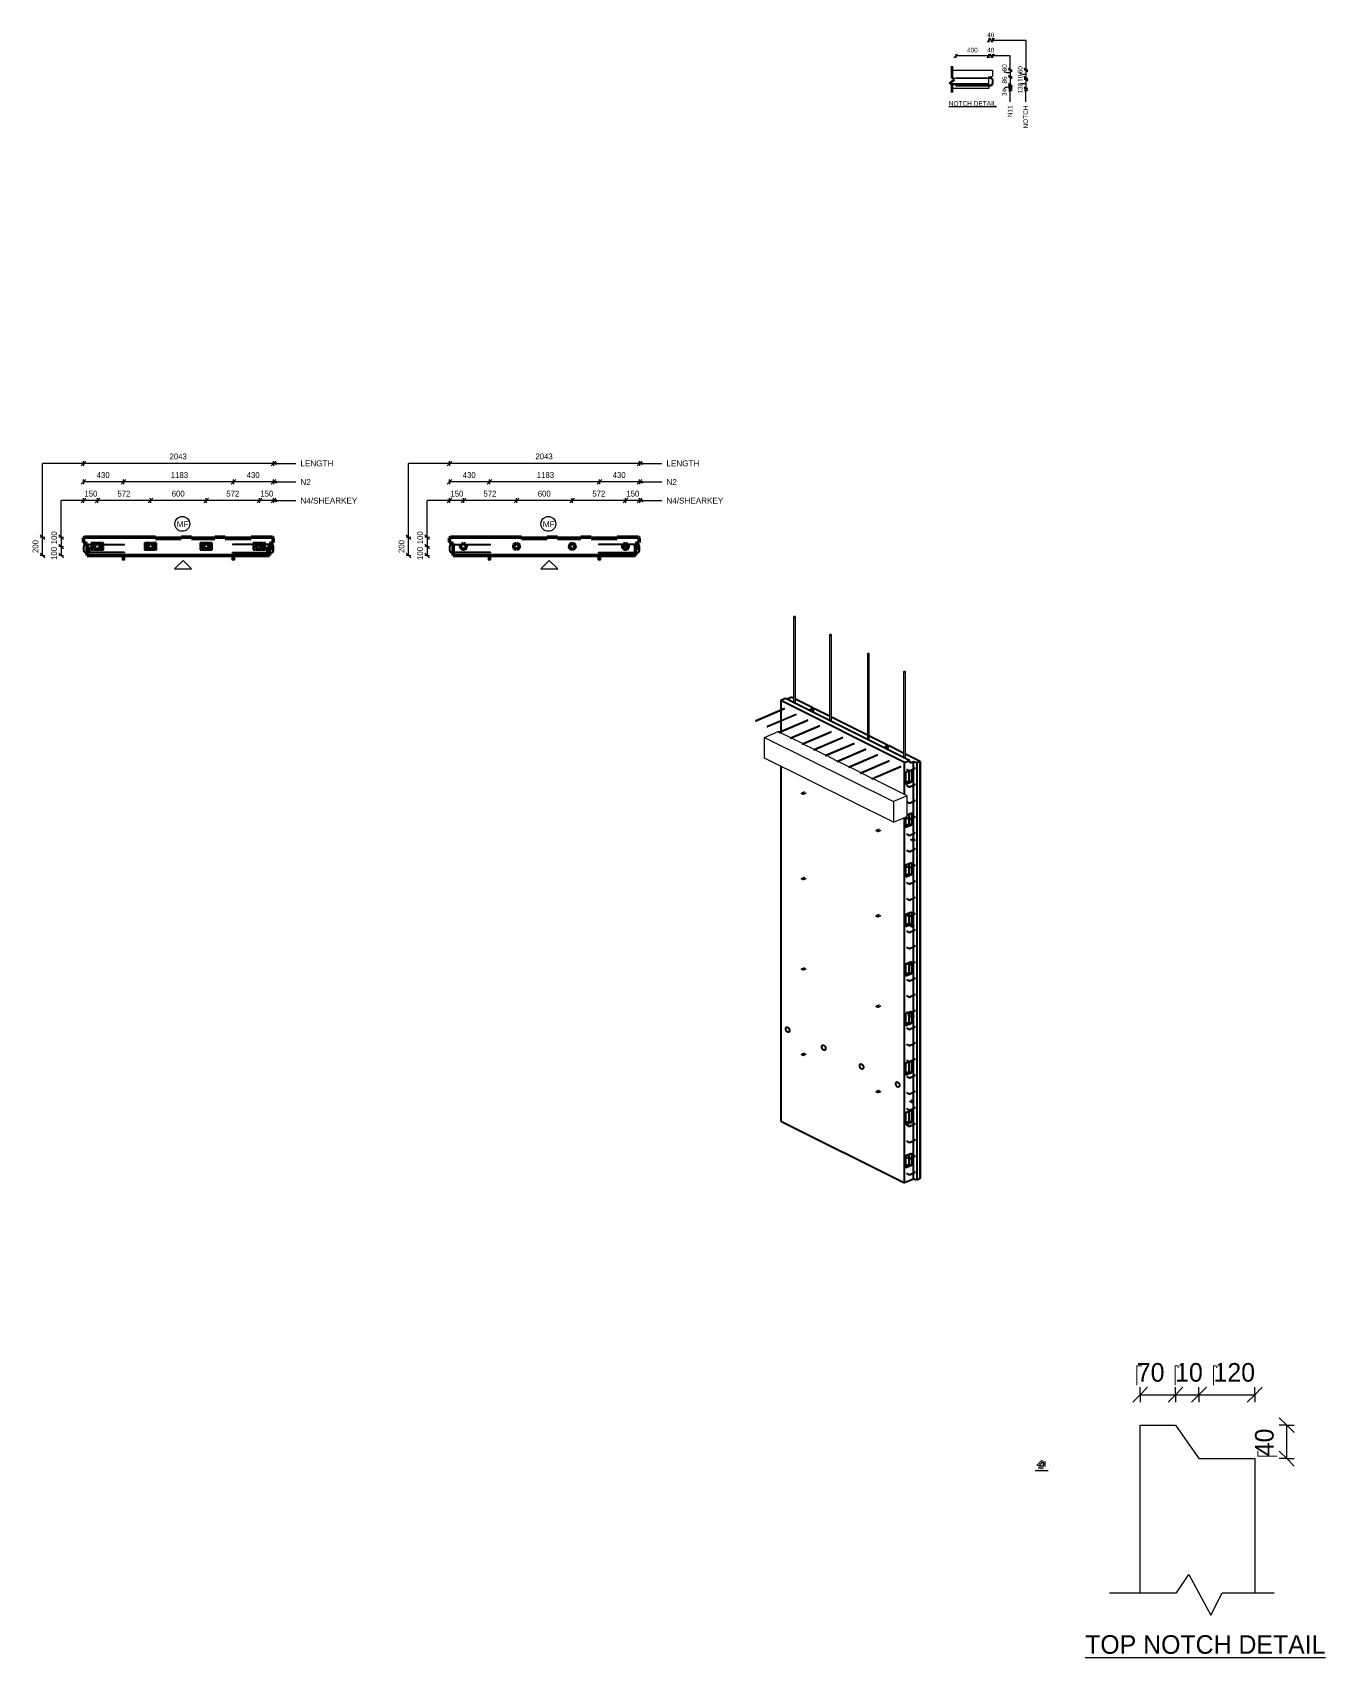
# Model space of a CAD drawing. Header units: millimetres. Extents: x -12496 to 1412, y 1067 to 18539.
import ezdxf

# ---------------------------------------------------------------- set-up
doc = ezdxf.new("R2010")
doc.units = ezdxf.units.MM
doc.linetypes.add('Dash', pattern=[6.36, 3.18, -3.18])
for name, color, linetype, lineweight in [('A-ANNO-DIMS', 211, 'Continuous', 9), ('A-ANNO-DIMS-25', 211, 'Continuous', 9), ('A-ANNO-DIMS-3', 211, 'Continuous', 9), ('A-ANNO-DIMS-80', 211, 'Continuous', 9), ('A-DETL', 90, 'Continuous', 18), ('A-DETL-MBND', 5, 'Continuous', 18), ('A-DETL-THIN', 151, 'Continuous', 18), ('A-GENM', 13, 'Continuous', 18), ('A-WALL', 113, 'Continuous', 25), ('A-WALL-HDLN', 110, 'Dash', 25), ('G-ANNO-TEXT', 231, 'Continuous', 9), ('S-BEAM', 12, 'Continuous', 18), ('S-RBAR', 171, 'Continuous', 18)]:
    doc.layers.add(name, color=color, linetype=linetype, lineweight=lineweight)
doc.styles.add('Arial', font='arial.ttf', dxfattribs={"height": 62.5})
doc.styles.add('Arial_1', font='arial.ttf', dxfattribs={"height": 50})
doc.styles.add('Arial_2', font='arial.ttf', dxfattribs={"height": 7.5})
doc.styles.add('Nirmala UI Semilight', font='NirmalaS.ttf', dxfattribs={"height": 62.5})
doc.styles.add('Nirmala UI Semilight_1', font='NirmalaS.ttf', dxfattribs={"height": 50})
doc.styles.add('Nirmala UI Semilight_2', font='NirmalaS.ttf', dxfattribs={"height": 7.5})
doc.styles.add('Nirmala UI Semilight_3', font='NirmalaS.ttf', dxfattribs={"height": 200})
doc.styles.add('Nirmala UI Semilight_4', font='NirmalaS.ttf', dxfattribs={"height": 200})
doc.dimstyles.new('Arrow_Filled_-_2_5_NI_UI', dxfattribs={"dimscale": 304.8, "dimtxt": 65.460247, "dimasz": 0.164042, "dimexe": 0.082021, "dimexo": 0.0625, "dimgap": 0.082021, "dimtad": 1, "dimdec": 4, "dimzin": 0, "dimdsep": 46, "dimtxsty": 'Nirmala UI Semilight', "dimblk1": 'OBLIQUE', "dimblk2": 'OBLIQUE', "dimsah": 1, "dimcen": 0.09, "dimazin": 0, "dimtfac": 1, "dimtdec": 4, "dimtix": 1, "dimtmove": 0, "dimatfit": 3, "dimfxl": 0.082021, "dimfxlon": 1, "dimtvp": 1, "dimtolj": 1, "dimtzin": 0, "dimarcsym": 2})
doc.dimstyles.new('Arrow_Filled_-_2_5_NI_UI_1', dxfattribs={"dimscale": 304.8, "dimtxt": 65.460247, "dimasz": 0.164042, "dimexe": 0.082021, "dimexo": 0.0625, "dimgap": 0.082021, "dimtad": 1, "dimdec": 4, "dimzin": 0, "dimdsep": 46, "dimtxsty": 'Nirmala UI Semilight', "dimblk1": 'OBLIQUE', "dimblk2": 'OBLIQUE', "dimsah": 1, "dimcen": 0.09, "dimazin": 0, "dimtfac": 1, "dimtdec": 4, "dimtix": 1, "dimtmove": 2, "dimatfit": 3, "dimfxl": 0.082021, "dimfxlon": 1, "dimtvp": 1, "dimtolj": 1, "dimtzin": 0, "dimarcsym": 2})
doc.dimstyles.new('Arrow_Filled_-_2_5_NI_UI_2', dxfattribs={"dimscale": 304.8, "dimtxt": 7.85523, "dimasz": 0.019685, "dimexe": 0.009843, "dimexo": 0.0625, "dimgap": 0.009843, "dimtad": 1, "dimdec": 4, "dimzin": 0, "dimdsep": 46, "dimtxsty": 'Nirmala UI Semilight_2', "dimblk1": 'OBLIQUE', "dimblk2": 'OBLIQUE', "dimsah": 1, "dimcen": 0.09, "dimazin": 0, "dimtfac": 1, "dimtdec": 4, "dimtix": 1, "dimtmove": 0, "dimatfit": 3, "dimfxl": 0.009843, "dimfxlon": 1, "dimtvp": 1, "dimtolj": 1, "dimtzin": 0, "dimarcsym": 2})
doc.dimstyles.new('Arrow_Filled_-_2_5_NI_UI_3', dxfattribs={"dimscale": 304.8, "dimtxt": 209.472789, "dimasz": 0.524934, "dimexe": 0.262467, "dimexo": 0.0625, "dimgap": 0.262467, "dimtad": 1, "dimdec": 4, "dimzin": 0, "dimdsep": 46, "dimtxsty": 'Nirmala UI Semilight_3', "dimblk1": 'OBLIQUE', "dimblk2": 'OBLIQUE', "dimsah": 1, "dimcen": 0.09, "dimazin": 0, "dimtfac": 1, "dimtdec": 4, "dimtix": 1, "dimtmove": 2, "dimatfit": 3, "dimfxl": 0.262467, "dimfxlon": 1, "dimtvp": 1, "dimtolj": 1, "dimtzin": 0, "dimarcsym": 2})
doc.dimstyles.new('Arrow_Filled_-_2_5_NI_UI_4', dxfattribs={"dimscale": 304.8, "dimtxt": 209.472789, "dimasz": 0.524934, "dimexe": 0.262467, "dimexo": 0.0625, "dimgap": 0.262467, "dimtad": 1, "dimdec": 4, "dimzin": 0, "dimdsep": 46, "dimtxsty": 'Nirmala UI Semilight_3', "dimblk1": 'OBLIQUE', "dimblk2": 'OBLIQUE', "dimsah": 1, "dimcen": 0.09, "dimazin": 0, "dimtfac": 1, "dimtdec": 4, "dimtix": 1, "dimtmove": 0, "dimatfit": 3, "dimfxl": 0.262467, "dimfxlon": 1, "dimtvp": 1, "dimtolj": 1, "dimtzin": 0, "dimarcsym": 2})

msp = doc.modelspace()

# ---------------------------------------------------------------- texts
at = {"layer": 'G-ANNO-TEXT', "color": 7, "attachment_point": 1}
for s, insert, char_height, width, style in [('40', (-2227.09734, 18537.9943), 50, 91.392375, 'Nirmala UI Semilight_1'), ('400', (-2443.66425, 18374.43991), 50, 136.286875, 'Nirmala UI Semilight_1'), ('40', (-2227.09734, 18374.43991), 50, 91.392375, 'Nirmala UI Semilight_1'), ('\\LNOTCH DETAIL', (-2639.45799, 17801.32875), 50, 622.1095, 'Arial_1'), ('LENGTH', (-9613.62373, 13937.16526), 62.5, 428.9028125, 'Arial'), ('LENGTH', (-5676.6787, 13937.16526), 62.5, 428.9028125, 'Arial'), ('N2', (-9613.62373, 13737.16526), 62.5, 134.2826563, 'Arial'), ('N2', (-5676.6787, 13737.16526), 62.5, 134.2826563, 'Arial'), ('N4/SHEARKEY', (-9613.62373, 13537.16526), 62.5, 737.5525, 'Arial'), ('N4/SHEARKEY', (-5676.6787, 13537.16526), 62.5, 737.5525, 'Arial'), ('MF', (-10943.63034, 13283.79078), 62.5, 150.3164062, 'Arial'), ('MF', (-7006.68531, 13283.79078), 62.5, 150.3164062, 'Arial'), ('\\LTYPICAL CHAMFER DETAIL', (-1710.12485, 3087.48198), 7.5, 166.9113375, 'Arial_2'), ('\\LTOP NOTCH DETAIL', (-1173.21422, 1307.16895), 200, 2975.864, 'Nirmala UI Semilight_4')]:
    msp.add_mtext(s, dxfattribs=dict(at, insert=insert, char_height=char_height, width=width, style=style))
at = {"layer": 'G-ANNO-TEXT', "color": 7, "char_height": 50, "attachment_point": 1, "rotation": 90}
for s, insert, width, style in [('80', (-2065.52209, 18120.89979), 89.789, 'Nirmala UI Semilight_1'), ('60', (-1897.17929, 18100.51088), 89.789, 'Nirmala UI Semilight_1'), ('86', (-2065.52209, 17989.83049), 89.789, 'Nirmala UI Semilight_1'), ('10', (-1897.17929, 18008.05743), 76.962, 'Nirmala UI Semilight_1'), ('34', (-2065.52209, 17854.64001), 91.392375, 'Nirmala UI Semilight_1'), ('130', (-1897.17929, 17881.70469), 121.8565, 'Nirmala UI Semilight_1'), ('N11', (-2006.29071, 17627.56958), 153.924, 'Arial_1'), ('NOTCH', (-1837.94791, 17505.96958), 301.4345, 'Arial_1')]:
    msp.add_mtext(s, dxfattribs=dict(at, insert=insert, width=width, style=style))

# ---------------------------------------------------------------- blocks, each defined once
blk = doc.blocks.new('RR spread anchor face based - RR-SA-2_5-250-1726823-Elevation Top')
at = {"layer": 'A-GENM'}
for p, q in [((-10026, 13014), (-10085, 13014)), ((-9909, 13014), (-9945, 13014)), ((-9945, 12984), (-9909, 12984)), ((-9924, 13006), (-9918, 13006)), ((-9918, 12992), (-9924, 12992))]:
    blk.add_line(p, q, dxfattribs=at)
for centre, start, end in [((-9924, 12999), 90, 270), ((-9918, 12999), 270, 90)]:
    blk.add_arc(centre, 7, start, end, dxfattribs=at)
blk = doc.blocks.new('RR spread anchor face based - RR-SA-1_4-160-1726851-Elevation Top')
at = {"layer": 'A-GENM'}
for p, q in [((-11533, 12914), (-11533, 12874)), ((-11533, 12874), (-11530, 12869)), ((-11530, 12869), (-11505, 12869)), ((-11525, 12884), (-11525, 12890)), ((-11511, 12890), (-11511, 12884)), ((-11505, 12869), (-11503, 12874)), ((-11503, 12874), (-11503, 12914))]:
    blk.add_line(p, q, dxfattribs=at)
for centre, start, end in [((-11518, 12890), 0, 180), ((-11518, 12884), 180, 0)]:
    blk.add_arc(centre, 7, start, end, dxfattribs=at)
blk = doc.blocks.new('RR spread anchor face based - RR-SA-2_5-250-1726823-Elevation Top Copy 1')
at = {"layer": 'A-GENM'}
for p, q in [((-10026, 13014), (-10085, 13014)), ((-9909, 13014), (-9945, 13014)), ((-9945, 12984), (-9909, 12984)), ((-9924, 13006), (-9918, 13006)), ((-9918, 12992), (-9924, 12992))]:
    blk.add_line(p, q, dxfattribs=at)
for centre, start, end in [((-9924, 12999), 90, 270), ((-9918, 12999), 270, 90)]:
    blk.add_arc(centre, 7, start, end, dxfattribs=at)
blk = doc.blocks.new('RR spread anchor face based - RR-SA-1_4-160-1726851-Elevation Top Copy 1')
at = {"layer": 'A-GENM'}
for p, q in [((-11533, 12914), (-11533, 12874)), ((-11533, 12874), (-11530, 12869)), ((-11530, 12869), (-11505, 12869)), ((-11525, 12884), (-11525, 12890)), ((-11511, 12890), (-11511, 12884)), ((-11505, 12869), (-11503, 12874)), ((-11503, 12874), (-11503, 12914))]:
    blk.add_line(p, q, dxfattribs=at)
for centre, start, end in [((-11518, 12890), 0, 180), ((-11518, 12884), 180, 0)]:
    blk.add_arc(centre, 7, start, end, dxfattribs=at)
blk = doc.blocks.new('M_Rectangular Corbel - M_Rectangular Corbel-1562977-3D Ortho')
at = {"layer": 'S-BEAM'}
for p, q in [((1224, 10960), (1371, 11023)), ((1381, 11018), (1371, 11023)), ((1506, 10955), (1390, 11013)), ((1224, 10738), (1224, 10960)), ((1224, 10960), (2611, 10269)), ((1631, 10893), (1515, 10951)), ((1756, 10831), (1641, 10888)), ((2611, 10047), (1224, 10738)), ((1881, 10768), (1766, 10826)), ((2006, 10706), (1891, 10764)), ((2132, 10643), (2016, 10701)), ((2257, 10581), (2141, 10639)), ((2382, 10519), (2266, 10576)), ((2758, 10331), (2391, 10514)), ((2758, 10331), (2611, 10269)), ((2758, 10110), (2758, 10331)), ((2611, 10269), (2611, 10047)), ((2611, 10047), (2758, 10110))]:
    blk.add_line(p, q, dxfattribs=at)
blk = doc.blocks.new('RR spread anchor face based - RR-SA-2_5-250-1726823-3D Ortho')
at = {"layer": 'A-GENM'}
for p, q in [((2778, 8945), (2807, 8930)), ((2807, 8921), (2782, 8934)), ((2806, 8936), (2802, 8938)), ((2829, 8939), (2804, 8952)), ((2807, 8930), (2812, 8929)), ((2807, 8921), (2807, 8930)), ((2812, 8920), (2807, 8921)), ((2812, 8942), (2816, 8940)), ((2812, 8929), (2831, 8937)), ((2812, 8929), (2812, 8920)), ((2831, 8928), (2812, 8920)), ((2831, 8937), (2829, 8939)), ((2831, 8937), (2831, 8928))]:
    blk.add_line(p, q, dxfattribs=at)
for points in [[(2802, 8938, 0), (2801, 8939, 0), (2800, 8939, 0), (2800, 8940, 0), (2800, 8941, 0), (2801, 8942, 0), (2802, 8942, 0), (2804, 8943, 0), (2805, 8943, 0), (2807, 8943, 0), (2809, 8943, 0), (2811, 8943, 0), (2812, 8942, 0)], [(2818, 8938, 0), (2818, 8937, 0), (2817, 8936, 0), (2816, 8936, 0), (2814, 8935, 0), (2813, 8935, 0), (2811, 8935, 0), (2809, 8935, 0), (2807, 8935, 0), (2806, 8936, 0)], [(2816, 8940, 0), (2817, 8940, 0), (2818, 8939, 0)]]:
    blk.add_polyline3d(points, dxfattribs=at)
blk = doc.blocks.new('RR spread anchor face based - RR-SA-2_5-250-V1-3D Ortho')
at = {"layer": 'A-GENM'}
for p, q in [((2765, 7979), (2807, 7958)), ((2807, 7949), (2765, 7970)), ((2772, 7981), (2771, 7982)), ((2776, 7979), (2772, 7981)), ((2784, 7984), (2786, 7984)), ((2806, 7964), (2802, 7966)), ((2829, 7968), (2804, 7980)), ((2807, 7958), (2812, 7957)), ((2807, 7949), (2807, 7958)), ((2812, 7948), (2807, 7949)), ((2812, 7971), (2816, 7969)), ((2812, 7957), (2831, 7965)), ((2812, 7957), (2812, 7948)), ((2831, 7956), (2812, 7948)), ((2831, 7965), (2829, 7968)), ((2831, 7965), (2831, 7956))]:
    blk.add_line(p, q, dxfattribs=at)
for points in [[(2788, 7981, 0), (2788, 7980, 0), (2787, 7980, 0), (2786, 7979, 0), (2784, 7979, 0), (2782, 7978, 0), (2781, 7978, 0), (2779, 7978, 0), (2777, 7979, 0), (2776, 7979, 0)], [(2786, 7984, 0), (2787, 7983, 0), (2788, 7982, 0)], [(2802, 7966, 0), (2801, 7967, 0), (2800, 7968, 0), (2800, 7969, 0), (2800, 7969, 0), (2801, 7970, 0), (2802, 7971, 0), (2804, 7971, 0), (2805, 7972, 0), (2807, 7972, 0), (2809, 7971, 0), (2811, 7971, 0), (2812, 7971, 0)], [(2818, 7966, 0), (2818, 7965, 0), (2817, 7965, 0), (2816, 7964, 0), (2814, 7964, 0), (2813, 7963, 0), (2811, 7963, 0), (2809, 7963, 0), (2807, 7964, 0), (2806, 7964, 0)], [(2816, 7969, 0), (2817, 7968, 0), (2818, 7967, 0)]]:
    blk.add_polyline3d(points, dxfattribs=at)
blk = doc.blocks.new('RR spread anchor face based - RR-SA-1_4-160-1726851-3D Ortho')
at = {"layer": 'A-GENM'}
for p, q in [((1623, 8472), (1621, 8470)), ((1621, 8470), (1638, 8461)), ((1621, 8464), (1621, 8470)), ((1638, 8456), (1621, 8464)), ((1653, 8484), (1623, 8472)), ((1636, 8473), (1641, 8474)), ((1641, 8469), (1637, 8468)), ((1638, 8461), (1644, 8462)), ((1638, 8456), (1638, 8461)), ((1644, 8456), (1638, 8456)), ((1644, 8462), (1673, 8474)), ((1673, 8469), (1644, 8456)), ((1644, 8462), (1644, 8456)), ((1650, 8470), (1646, 8468))]:
    blk.add_line(p, q, dxfattribs=at)
for points in [[(1646, 8468, 0), (1644, 8467, 0), (1643, 8467, 0), (1641, 8467, 0), (1639, 8467, 0), (1637, 8467, 0), (1636, 8468, 0), (1635, 8469, 0), (1634, 8469, 0), (1634, 8470, 0), (1634, 8471, 0), (1635, 8472, 0), (1636, 8473, 0)], [(1641, 8474, 0), (1642, 8475, 0), (1644, 8475, 0), (1646, 8475, 0), (1648, 8475, 0), (1649, 8475, 0), (1651, 8474, 0), (1652, 8474, 0), (1652, 8473, 0)], [(1649, 8469, 0), (1648, 8470, 0), (1646, 8470, 0), (1644, 8470, 0), (1642, 8470, 0), (1641, 8469, 0)], [(1653, 8472, 0), (1652, 8471, 0), (1651, 8470, 0), (1650, 8470, 0)]]:
    blk.add_polyline3d(points, dxfattribs=at)
blk = doc.blocks.new('RR spread anchor face based - RR-SA-2_5-250-V2-3D Ortho')
at = {"layer": 'A-GENM'}
for p, q in [((2793, 9866), (2818, 9853)), ((2818, 9844), (2793, 9857)), ((2817, 9859), (2813, 9861)), ((2840, 9862), (2815, 9875)), ((2818, 9853), (2823, 9852)), ((2818, 9844), (2818, 9853)), ((2823, 9843), (2818, 9844)), ((2823, 9865), (2827, 9863)), ((2823, 9852), (2842, 9860)), ((2823, 9852), (2823, 9843)), ((2842, 9851), (2823, 9843)), ((2842, 9860), (2840, 9862)), ((2842, 9860), (2842, 9851))]:
    blk.add_line(p, q, dxfattribs=at)
for points in [[(2813, 9861, 0), (2812, 9862, 0), (2811, 9863, 0), (2811, 9863, 0), (2811, 9864, 0), (2812, 9865, 0), (2813, 9866, 0), (2815, 9866, 0), (2816, 9866, 0), (2818, 9867, 0), (2820, 9866, 0), (2822, 9866, 0), (2823, 9865, 0)], [(2829, 9861, 0), (2829, 9860, 0), (2828, 9860, 0), (2827, 9859, 0), (2825, 9858, 0), (2824, 9858, 0), (2822, 9858, 0), (2820, 9858, 0), (2818, 9859, 0), (2817, 9859, 0)], [(2827, 9863, 0), (2828, 9863, 0), (2829, 9862, 0)]]:
    blk.add_polyline3d(points, dxfattribs=at)
blk = doc.blocks.new('RR spread anchor face based - RR-SA-1_4-160-V3-3D Ortho')
at = {"layer": 'A-GENM'}
for p, q in [((1623, 10362), (1621, 10360)), ((1621, 10360), (1638, 10351)), ((1621, 10354), (1621, 10360)), ((1638, 10346), (1621, 10354)), ((1653, 10375), (1623, 10362)), ((1636, 10363), (1641, 10365)), ((1641, 10359), (1637, 10358)), ((1638, 10351), (1644, 10352)), ((1638, 10346), (1638, 10351)), ((1644, 10347), (1638, 10346)), ((1644, 10352), (1673, 10365)), ((1673, 10359), (1644, 10347)), ((1644, 10352), (1644, 10347)), ((1650, 10360), (1646, 10358))]:
    blk.add_line(p, q, dxfattribs=at)
for points in [[(1646, 10358, 0), (1644, 10357, 0), (1643, 10357, 0), (1641, 10357, 0), (1639, 10357, 0), (1637, 10358, 0), (1636, 10358, 0), (1635, 10359, 0), (1634, 10360, 0), (1634, 10360, 0), (1634, 10361, 0), (1635, 10362, 0), (1636, 10363, 0)], [(1641, 10365, 0), (1642, 10365, 0), (1644, 10365, 0), (1646, 10365, 0), (1648, 10365, 0), (1649, 10365, 0), (1651, 10364, 0), (1652, 10364, 0), (1652, 10363, 0)], [(1649, 10360, 0), (1648, 10360, 0), (1646, 10360, 0), (1644, 10360, 0), (1642, 10360, 0), (1641, 10359, 0)], [(1653, 10362, 0), (1652, 10361, 0), (1651, 10361, 0), (1650, 10360, 0)]]:
    blk.add_polyline3d(points, dxfattribs=at)
blk = doc.blocks.new('RR spread anchor face based - RR-SA-1_4-160-V4-3D Ortho')
at = {"layer": 'A-GENM'}
for p, q in [((1623, 7553), (1621, 7551)), ((1621, 7551), (1638, 7543)), ((1621, 7546), (1621, 7551)), ((1638, 7537), (1621, 7546)), ((1653, 7566), (1623, 7553)), ((1636, 7554), (1641, 7556)), ((1641, 7551), (1637, 7549)), ((1638, 7543), (1644, 7543)), ((1638, 7537), (1638, 7543)), ((1644, 7538), (1638, 7537)), ((1644, 7543), (1673, 7556)), ((1673, 7551), (1644, 7538)), ((1644, 7543), (1644, 7538)), ((1650, 7551), (1646, 7549))]:
    blk.add_line(p, q, dxfattribs=at)
for points in [[(1646, 7549, 0), (1644, 7549, 0), (1643, 7549, 0), (1641, 7548, 0), (1639, 7549, 0), (1637, 7549, 0), (1636, 7550, 0), (1635, 7550, 0), (1634, 7551, 0), (1634, 7552, 0), (1634, 7553, 0), (1635, 7553, 0), (1636, 7554, 0)], [(1641, 7556, 0), (1642, 7556, 0), (1644, 7557, 0), (1646, 7557, 0), (1648, 7557, 0), (1649, 7556, 0), (1651, 7556, 0), (1652, 7555, 0), (1652, 7554, 0), (1652, 7554, 0)], [(1649, 7551, 0), (1648, 7551, 0), (1646, 7551, 0), (1644, 7551, 0), (1642, 7551, 0), (1641, 7551, 0)], [(1653, 7553, 0), (1652, 7553, 0), (1651, 7552, 0), (1650, 7551, 0)]]:
    blk.add_polyline3d(points, dxfattribs=at)
blk = doc.blocks.new('Rebar Bar - Part 769646486-431004-3D Ortho')
at = {"layer": 'S-RBAR'}
for p, q in [((2752, 10610), (2767, 10603)), ((2771, 10610), (2755, 10617))]:
    blk.add_line(p, q, dxfattribs=at)
blk = doc.blocks.new('Rebar Bar - Part 2227165887-431004-3D Ortho')
at = {"layer": 'S-RBAR'}
for points in [[(2767, 10603, 0), (2768, 10602, 0), (2768, 10602, 0), (2769, 10602, 0), (2770, 10601, 0), (2771, 10601, 0), (2771, 10601, 0), (2772, 10601, 0), (2773, 10600, 0), (2774, 10600, 0), (2774, 10600, 0), (2775, 10600, 0), (2776, 10600, 0), (2777, 10600, 0), (2778, 10600, 0), (2779, 10599, 0), (2779, 10599, 0), (2780, 10599, 0), (2781, 10599, 0), (2782, 10599, 0), (2783, 10599, 0), (2784, 10599, 0), (2785, 10599, 0), (2786, 10599, 0), (2786, 10599, 0), (2787, 10599, 0), (2788, 10599, 0), (2789, 10599, 0), (2790, 10600, 0), (2791, 10600, 0), (2792, 10600, 0), (2792, 10600, 0), (2793, 10600, 0), (2794, 10600, 0), (2795, 10601, 0), (2796, 10601, 0), (2796, 10601, 0), (2797, 10601, 0), (2798, 10602, 0), (2798, 10602, 0), (2799, 10602, 0)], [(2771, 10610, 0), (2771, 10609, 0), (2772, 10609, 0), (2772, 10609, 0), (2773, 10609, 0), (2773, 10609, 0), (2774, 10609, 0), (2774, 10608, 0), (2775, 10608, 0), (2775, 10608, 0), (2776, 10608, 0), (2777, 10608, 0), (2777, 10608, 0), (2778, 10608, 0), (2779, 10607, 0), (2779, 10607, 0), (2780, 10607, 0), (2781, 10607, 0), (2782, 10607, 0), (2782, 10607, 0), (2783, 10607, 0), (2784, 10607, 0), (2784, 10607, 0)], [(2784, 10607, 0), (2785, 10607, 0), (2786, 10607, 0), (2787, 10607, 0), (2787, 10607, 0), (2788, 10607, 0), (2789, 10608, 0), (2789, 10608, 0), (2790, 10608, 0), (2791, 10608, 0), (2791, 10608, 0), (2792, 10608, 0), (2793, 10608, 0), (2793, 10608, 0), (2794, 10609, 0), (2794, 10609, 0), (2795, 10609, 0), (2795, 10609, 0), (2795, 10609, 0)]]:
    blk.add_polyline3d(points, dxfattribs=at)
blk = doc.blocks.new('Rebar Bar - Part 3241041724-431004-3D Ortho')
at = {"layer": 'S-RBAR'}
for p, q in [((2829, 10624), (2795, 10609)), ((2799, 10602), (2833, 10616))]:
    blk.add_line(p, q, dxfattribs=at)
blk = doc.blocks.new('Rebar Bar - Part 2227165887-V5-3D Ortho')
at = {"layer": 'S-RBAR'}
for points in [[(2830, 10629, 0), (2831, 10629, 0), (2831, 10629, 0), (2831, 10629, 0), (2832, 10629, 0), (2832, 10628, 0), (2832, 10628, 0), (2833, 10628, 0), (2833, 10628, 0), (2833, 10628, 0), (2833, 10627, 0), (2833, 10627, 0), (2833, 10627, 0), (2833, 10627, 0), (2833, 10627, 0), (2833, 10627, 0), (2833, 10627, 0), (2833, 10627, 0), (2833, 10627, 0), (2833, 10627, 0), (2833, 10627, 0), (2833, 10627, 0), (2833, 10627, 0), (2833, 10627, 0), (2833, 10627, 0), (2833, 10626, 0), (2833, 10626, 0), (2833, 10626, 0), (2833, 10626, 0), (2833, 10626, 0), (2833, 10626, 0), (2832, 10625, 0), (2832, 10625, 0), (2832, 10625, 0), (2832, 10625, 0), (2831, 10625, 0), (2831, 10624, 0), (2830, 10624, 0), (2830, 10624, 0), (2829, 10624, 0), (2829, 10624, 0)], [(2834, 10637, 0), (2834, 10636, 0), (2835, 10636, 0), (2836, 10636, 0), (2836, 10635, 0), (2837, 10635, 0), (2837, 10634, 0), (2838, 10634, 0), (2838, 10633, 0), (2839, 10633, 0), (2839, 10632, 0), (2840, 10632, 0), (2840, 10631, 0), (2840, 10631, 0), (2841, 10630, 0), (2841, 10629, 0), (2841, 10629, 0), (2841, 10628, 0), (2841, 10627, 0), (2841, 10627, 0), (2841, 10626, 0), (2841, 10625, 0), (2841, 10624, 0), (2841, 10624, 0), (2841, 10623, 0), (2840, 10623, 0), (2840, 10622, 0), (2839, 10621, 0), (2839, 10621, 0), (2839, 10620, 0), (2838, 10620, 0), (2838, 10619, 0), (2837, 10619, 0), (2836, 10619, 0), (2836, 10618, 0), (2835, 10618, 0), (2835, 10617, 0), (2834, 10617, 0), (2833, 10617, 0), (2833, 10616, 0), (2833, 10616, 0)]]:
    blk.add_polyline3d(points, dxfattribs=at)
blk = doc.blocks.new('Rebar Bar - Part 1331323198-431004-3D Ortho')
at = {"layer": 'S-RBAR'}
for p, q in [((2815, 10637), (2830, 10629)), ((2834, 10637), (2818, 10644))]:
    blk.add_line(p, q, dxfattribs=at)
blk = doc.blocks.new('Rebar Bar - Part 1331323198-V6-3D Ortho')
at = {"layer": 'S-RBAR'}
for p, q in [((2815, 10463), (2830, 10456)), ((2834, 10463), (2819, 10470))]:
    blk.add_line(p, q, dxfattribs=at)
blk = doc.blocks.new('Rebar Bar - Part 769646486-V7-3D Ortho')
at = {"layer": 'S-RBAR'}
for p, q in [((2771, 10262), (2758, 10269)), ((2758, 10260), (2767, 10255))]:
    blk.add_line(p, q, dxfattribs=at)
blk = doc.blocks.new('Rebar Bar - Part 769646486-V8-3D Ortho')
at = {"layer": 'S-RBAR'}
for p, q in [((2771, 10088), (2745, 10101)), ((2745, 10092), (2767, 10081))]:
    blk.add_line(p, q, dxfattribs=at)
blk = doc.blocks.new('Rebar Bar - Part 769646486-V9-3D Ortho')
at = {"layer": 'S-RBAR'}
for p, q in [((2745, 9050), (2767, 9039)), ((2771, 9046), (2746, 9058))]:
    blk.add_line(p, q, dxfattribs=at)
blk = doc.blocks.new('Rebar Bar - Part 769646486-V10-3D Ortho')
at = {"layer": 'S-RBAR'}
for p, q in [((2748, 8527), (2767, 8517)), ((2771, 8525), (2755, 8532))]:
    blk.add_line(p, q, dxfattribs=at)
blk = doc.blocks.new('RR spread anchor face based - RR-SA-4_0-180-1726831-3D Ortho')
at = {"layer": 'A-GENM'}
for p, q in [((1717, 11261), (1719, 11266)), ((1717, 11244), (1717, 11261)), ((1726, 11257), (1717, 11261)), ((1719, 11266), (1745, 11277)), ((1719, 11266), (1727, 11262)), ((1727, 11262), (1726, 11257)), ((1726, 11257), (1726, 11240)), ((1753, 11273), (1727, 11262)), ((1734, 11242), (1734, 11245)), ((1739, 11251), (1739, 11255)), ((1745, 11277), (1753, 11273)), ((1747, 11251), (1747, 11247)), ((1755, 11270), (1753, 11273)), ((1755, 11225), (1755, 11270))]:
    blk.add_line(p, q, dxfattribs=at)
for points in [[(1734, 11245, 0), (1734, 11247, 0), (1735, 11250, 0), (1736, 11252, 0), (1737, 11254, 0), (1739, 11255, 0), (1740, 11256, 0), (1742, 11256, 0), (1744, 11256, 0), (1745, 11256, 0), (1746, 11254, 0), (1747, 11253, 0), (1747, 11251, 0)], [(1734, 11242, 0), (1735, 11243, 0), (1737, 11245, 0), (1738, 11247, 0), (1739, 11249, 0), (1739, 11251, 0)], [(1747, 11247, 0), (1747, 11245, 0), (1746, 11243, 0), (1745, 11241, 0), (1744, 11239, 0), (1742, 11238, 0), (1740, 11237, 0), (1739, 11236, 0), (1737, 11236, 0), (1736, 11237, 0), (1735, 11238, 0), (1734, 11240, 0), (1734, 11242, 0)]]:
    blk.add_polyline3d(points, dxfattribs=at)
blk = doc.blocks.new('RR spread anchor face based - RR-SA-4_0-180-V11-3D Ortho')
at = {"layer": 'A-GENM'}
for p, q in [((2520, 10861), (2522, 10866)), ((2520, 10843), (2520, 10861)), ((2528, 10857), (2520, 10861)), ((2522, 10866), (2548, 10877)), ((2522, 10866), (2530, 10862)), ((2530, 10862), (2528, 10857)), ((2528, 10857), (2528, 10839)), ((2556, 10873), (2530, 10862)), ((2536, 10841), (2536, 10845)), ((2542, 10851), (2542, 10855)), ((2548, 10877), (2556, 10873)), ((2550, 10851), (2550, 10847)), ((2558, 10869), (2556, 10873)), ((2558, 10825), (2558, 10869))]:
    blk.add_line(p, q, dxfattribs=at)
for points in [[(2536, 10845, 0), (2537, 10847, 0), (2537, 10849, 0), (2538, 10851, 0), (2540, 10853, 0), (2541, 10855, 0), (2543, 10856, 0), (2545, 10856, 0), (2546, 10856, 0), (2548, 10855, 0), (2549, 10854, 0), (2549, 10853, 0), (2550, 10851, 0)], [(2550, 10847, 0), (2549, 10845, 0), (2549, 10843, 0), (2548, 10841, 0), (2546, 10839, 0), (2545, 10837, 0), (2543, 10836, 0), (2541, 10836, 0), (2540, 10836, 0), (2538, 10837, 0), (2537, 10838, 0), (2537, 10839, 0), (2536, 10841, 0)], [(2537, 10841, 0), (2538, 10843, 0), (2540, 10845, 0), (2541, 10847, 0), (2541, 10849, 0), (2542, 10851, 0)]]:
    blk.add_polyline3d(points, dxfattribs=at)
blk = doc.blocks.new('Rebar Bar - Part 1814174108-431004-3D Ortho')
at = {"layer": 'S-RBAR'}
for p, q in [((1924, 12061), (1924, 11141)), ((1944, 11131), (1944, 12061))]:
    blk.add_line(p, q, dxfattribs=at)
for points in [[(1941, 12064, 0), (1939, 12065, 0), (1937, 12065, 0), (1935, 12066, 0), (1932, 12066, 0), (1929, 12065, 0), (1927, 12064, 0), (1926, 12064, 0), (1925, 12062, 0), (1924, 12061, 0), (1924, 12060, 0), (1925, 12059, 0), (1927, 12058, 0)], [(1927, 12058, 0), (1929, 12057, 0), (1931, 12057, 0), (1934, 12056, 0), (1936, 12057, 0), (1939, 12057, 0), (1941, 12058, 0), (1943, 12059, 0), (1944, 12060, 0), (1944, 12061, 0), (1944, 12062, 0), (1943, 12063, 0), (1941, 12064, 0)]]:
    blk.add_polyline3d(points, dxfattribs=at)
blk = doc.blocks.new('Rebar Bar - Part 864883769-431004-3D Ortho')
at = {"layer": 'S-RBAR'}
for p, q in [((2690, 10650), (2380, 10518)), ((2383, 10511), (2693, 10643))]:
    blk.add_line(p, q, dxfattribs=at)
for points in [[(2384, 10513, 0), (2384, 10514, 0), (2384, 10515, 0), (2383, 10516, 0), (2383, 10517, 0), (2382, 10517, 0), (2381, 10518, 0), (2381, 10518, 0), (2380, 10518, 0), (2379, 10518, 0), (2379, 10517, 0), (2379, 10516, 0), (2379, 10516, 0)], [(2379, 10516, 0), (2379, 10515, 0), (2379, 10514, 0), (2379, 10513, 0), (2380, 10512, 0), (2381, 10511, 0), (2381, 10511, 0), (2382, 10510, 0), (2383, 10510, 0), (2383, 10511, 0), (2384, 10511, 0), (2384, 10512, 0), (2384, 10513, 0)]]:
    blk.add_polyline3d(points, dxfattribs=at)
blk = doc.blocks.new('Rebar Bar - Part 1026889929-431004-3D Ortho')
at = {"layer": 'S-RBAR'}
for p, q in [((1536, 12255), (1536, 11334)), ((1556, 11324), (1556, 12255))]:
    blk.add_line(p, q, dxfattribs=at)
for points in [[(1554, 12258, 0), (1552, 12258, 0), (1549, 12259, 0), (1547, 12259, 0), (1544, 12259, 0), (1542, 12259, 0), (1539, 12258, 0), (1538, 12257, 0), (1537, 12256, 0), (1536, 12255, 0), (1536, 12253, 0), (1537, 12252, 0), (1539, 12251, 0)], [(1539, 12251, 0), (1541, 12251, 0), (1543, 12250, 0), (1546, 12250, 0), (1548, 12250, 0), (1551, 12250, 0), (1553, 12251, 0), (1555, 12252, 0), (1556, 12253, 0), (1556, 12254, 0), (1556, 12256, 0), (1555, 12257, 0), (1554, 12258, 0)]]:
    blk.add_polyline3d(points, dxfattribs=at)
blk = doc.blocks.new('Rebar Bar - Part 1026889929-V12-3D Ortho')
at = {"layer": 'S-RBAR'}
for p, q in [((2719, 11665), (2719, 10744)), ((2739, 10735), (2739, 11665))]:
    blk.add_line(p, q, dxfattribs=at)
for points in [[(2736, 11668, 0), (2734, 11669, 0), (2732, 11669, 0), (2729, 11669, 0), (2727, 11669, 0), (2724, 11669, 0), (2722, 11668, 0), (2721, 11667, 0), (2720, 11666, 0), (2719, 11665, 0), (2719, 11664, 0), (2720, 11663, 0), (2722, 11662, 0)], [(2722, 11662, 0), (2724, 11661, 0), (2726, 11660, 0), (2729, 11660, 0), (2731, 11660, 0), (2734, 11661, 0), (2736, 11661, 0), (2738, 11662, 0), (2739, 11663, 0), (2739, 11665, 0), (2739, 11666, 0), (2738, 11667, 0), (2736, 11668, 0)]]:
    blk.add_polyline3d(points, dxfattribs=at)
blk = doc.blocks.new('DIMBLOCK1-Elevation Top')
at = {"layer": 'A-ANNO-DIMS-25'}
for p, q in [((-10055, 13506), (-10080, 13481)), ((-10055, 13506), (-10030, 13531)), ((-10055, 13506), (-10055, 13531)), ((-9905, 13506), (-10055, 13506)), ((-10055, 13506), (-10055, 13481)), ((-9905, 13506), (-9930, 13481)), ((-9905, 13506), (-9880, 13531)), ((-9905, 13506), (-9905, 13531)), ((-9905, 13506), (-9905, 13481))]:
    blk.add_line(p, q, dxfattribs=at)
at = {"layer": 'A-ANNO-DIMS-25', "color": 0, "insert": (-10045, 13612), "char_height": 62.5, "width": 154.25, "attachment_point": 1, "line_spacing_factor": 1.142579, "style": 'Nirmala UI Semilight'}
blk.add_mtext('150', dxfattribs=at)
blk = doc.blocks.new('_Oblique')
at = {"color": 0, "linetype": 'ByBlock', "lineweight": -2}
blk.add_line((-0.5, -0.5), (0.5, 0.5), dxfattribs=at)
blk = doc.blocks.new('DIMBLOCK2-Elevation Top')
at = {"layer": 'A-ANNO-DIMS-25'}
for p, q in [((-10627, 13506), (-10652, 13481)), ((-10627, 13506), (-10602, 13531)), ((-10627, 13506), (-10627, 13531)), ((-10055, 13506), (-10627, 13506)), ((-10627, 13506), (-10627, 13481)), ((-10055, 13506), (-10080, 13481)), ((-10055, 13506), (-10030, 13531)), ((-10055, 13506), (-10055, 13531)), ((-10055, 13506), (-10055, 13481))]:
    blk.add_line(p, q, dxfattribs=at)
at = {"layer": 'A-ANNO-DIMS-25', "color": 0, "insert": (-10411, 13612), "char_height": 62.5, "width": 168.53, "attachment_point": 1, "line_spacing_factor": 1.142579, "style": 'Nirmala UI Semilight'}
blk.add_mtext('572', dxfattribs=at)
blk = doc.blocks.new('DIMBLOCK3-Elevation Top')
at = {"layer": 'A-ANNO-DIMS-25'}
for p, q in [((-11226, 13506), (-11251, 13481)), ((-11226, 13506), (-11201, 13531)), ((-11226, 13506), (-11226, 13531)), ((-10627, 13506), (-11226, 13506)), ((-11226, 13506), (-11226, 13481)), ((-10627, 13506), (-10652, 13481)), ((-10627, 13506), (-10602, 13531)), ((-10627, 13506), (-10627, 13531)), ((-10627, 13506), (-10627, 13481))]:
    blk.add_line(p, q, dxfattribs=at)
at = {"layer": 'A-ANNO-DIMS-25', "color": 0, "insert": (-10998, 13612), "char_height": 62.5, "width": 171.39, "attachment_point": 1, "line_spacing_factor": 1.142579, "style": 'Nirmala UI Semilight'}
blk.add_mtext('600', dxfattribs=at)
blk = doc.blocks.new('DIMBLOCK4-Elevation Top')
at = {"layer": 'A-ANNO-DIMS-25'}
for p, q in [((-11798, 13506), (-11823, 13481)), ((-11798, 13506), (-11773, 13531)), ((-11798, 13506), (-11798, 13531)), ((-11226, 13506), (-11798, 13506)), ((-11798, 13506), (-11798, 13481)), ((-11226, 13506), (-11251, 13481)), ((-11226, 13506), (-11201, 13531)), ((-11226, 13506), (-11226, 13531)), ((-11226, 13506), (-11226, 13481))]:
    blk.add_line(p, q, dxfattribs=at)
at = {"layer": 'A-ANNO-DIMS-25', "color": 0, "insert": (-11582, 13612), "char_height": 62.5, "width": 168.53, "attachment_point": 1, "line_spacing_factor": 1.142579, "style": 'Nirmala UI Semilight'}
blk.add_mtext('572', dxfattribs=at)
blk = doc.blocks.new('DIMBLOCK5-Elevation Top')
at = {"layer": 'A-ANNO-DIMS-25'}
for p, q in [((-11948, 13506), (-11973, 13481)), ((-11948, 13506), (-11923, 13531)), ((-11948, 13506), (-11948, 13531)), ((-11798, 13506), (-11948, 13506)), ((-11948, 13506), (-11948, 13481)), ((-11798, 13506), (-11823, 13481)), ((-11798, 13506), (-11773, 13531)), ((-11798, 13506), (-11798, 13531)), ((-11798, 13506), (-11798, 13481))]:
    blk.add_line(p, q, dxfattribs=at)
at = {"layer": 'A-ANNO-DIMS-25', "color": 0, "insert": (-11937, 13612), "char_height": 62.5, "width": 154.25, "attachment_point": 1, "line_spacing_factor": 1.142579, "style": 'Nirmala UI Semilight'}
blk.add_mtext('150', dxfattribs=at)
blk = doc.blocks.new('DIMBLOCK6-Elevation Top')
at = {"layer": 'A-ANNO-DIMS-25'}
for p, q in [((-10335, 13706), (-10360, 13681)), ((-10335, 13706), (-10310, 13731)), ((-10335, 13706), (-10335, 13731)), ((-9905, 13706), (-10335, 13706)), ((-10335, 13706), (-10335, 13681)), ((-9905, 13706), (-9930, 13681)), ((-9905, 13706), (-9880, 13731)), ((-9905, 13706), (-9905, 13731)), ((-9905, 13706), (-9905, 13681))]:
    blk.add_line(p, q, dxfattribs=at)
at = {"layer": 'A-ANNO-DIMS-25', "color": 0, "insert": (-10192, 13812), "char_height": 62.5, "width": 172.82, "attachment_point": 1, "line_spacing_factor": 1.142579, "style": 'Nirmala UI Semilight'}
blk.add_mtext('430', dxfattribs=at)
blk = doc.blocks.new('DIMBLOCK7-Elevation Top')
at = {"layer": 'A-ANNO-DIMS-25'}
for p, q in [((-11518, 13706), (-11543, 13681)), ((-11518, 13706), (-11493, 13731)), ((-11518, 13706), (-11518, 13731)), ((-10335, 13706), (-11518, 13706)), ((-11518, 13706), (-11518, 13681)), ((-10335, 13706), (-10360, 13681)), ((-10335, 13706), (-10310, 13731)), ((-10335, 13706), (-10335, 13731)), ((-10335, 13706), (-10335, 13681))]:
    blk.add_line(p, q, dxfattribs=at)
at = {"layer": 'A-ANNO-DIMS-25', "color": 0, "insert": (-11008, 13812), "char_height": 62.5, "width": 194.24, "attachment_point": 1, "line_spacing_factor": 1.142579, "style": 'Nirmala UI Semilight'}
blk.add_mtext('1183', dxfattribs=at)
blk = doc.blocks.new('DIMBLOCK8-Elevation Top')
at = {"layer": 'A-ANNO-DIMS-25'}
for p, q in [((-11948, 13706), (-11973, 13681)), ((-11948, 13706), (-11923, 13731)), ((-11948, 13706), (-11948, 13731)), ((-11518, 13706), (-11948, 13706)), ((-11948, 13706), (-11948, 13681)), ((-11518, 13706), (-11543, 13681)), ((-11518, 13706), (-11493, 13731)), ((-11518, 13706), (-11518, 13731)), ((-11518, 13706), (-11518, 13681))]:
    blk.add_line(p, q, dxfattribs=at)
at = {"layer": 'A-ANNO-DIMS-25', "color": 0, "insert": (-11805, 13812), "char_height": 62.5, "width": 172.82, "attachment_point": 1, "line_spacing_factor": 1.142579, "style": 'Nirmala UI Semilight'}
blk.add_mtext('430', dxfattribs=at)
blk = doc.blocks.new('DIMBLOCK9-Elevation Top')
at = {"layer": 'A-ANNO-DIMS-25'}
for p, q in [((-11948, 13906), (-11973, 13881)), ((-11948, 13906), (-11923, 13931)), ((-11948, 13906), (-11948, 13931)), ((-9905, 13906), (-11948, 13906)), ((-11948, 13906), (-11948, 13881)), ((-9905, 13906), (-9930, 13881)), ((-9905, 13906), (-9880, 13931)), ((-9905, 13906), (-9905, 13931)), ((-9905, 13906), (-9905, 13881))]:
    blk.add_line(p, q, dxfattribs=at)
at = {"layer": 'A-ANNO-DIMS-25', "color": 0, "insert": (-11022, 14012), "char_height": 62.5, "width": 229.94, "attachment_point": 1, "line_spacing_factor": 1.142579, "style": 'Nirmala UI Semilight'}
blk.add_mtext('2043', dxfattribs=at)
blk = doc.blocks.new('DIMBLOCK10-Elevation Top')
at = {"layer": 'A-ANNO-DIMS-25'}
for p, q in [((-12188, 13114), (-12213, 13139)), ((-12188, 13114), (-12213, 13114)), ((-12188, 13114), (-12188, 13014)), ((-12188, 13114), (-12163, 13089)), ((-12188, 13114), (-12163, 13114)), ((-12188, 13014), (-12213, 13039)), ((-12188, 13014), (-12213, 13014)), ((-12188, 13014), (-12163, 12989)), ((-12188, 13014), (-12163, 13014))]:
    blk.add_line(p, q, dxfattribs=at)
at = {"layer": 'A-ANNO-DIMS-25', "color": 0, "insert": (-12295, 13037), "char_height": 62.5, "width": 154.25, "attachment_point": 1, "rotation": 90, "line_spacing_factor": 1.142579, "style": 'Nirmala UI Semilight'}
blk.add_mtext('100', dxfattribs=at)
blk = doc.blocks.new('DIMBLOCK11-Elevation Top')
at = {"layer": 'A-ANNO-DIMS-25'}
for p, q in [((-12188, 13014), (-12213, 13039)), ((-12188, 13014), (-12213, 13014)), ((-12188, 12914), (-12213, 12939)), ((-12188, 13014), (-12188, 12914)), ((-12188, 13014), (-12163, 12989)), ((-12188, 13014), (-12163, 13014)), ((-12188, 12914), (-12213, 12914)), ((-12188, 12914), (-12163, 12889)), ((-12188, 12914), (-12163, 12914))]:
    blk.add_line(p, q, dxfattribs=at)
at = {"layer": 'A-ANNO-DIMS-25', "color": 0, "insert": (-12295, 12868), "char_height": 62.5, "width": 154.25, "attachment_point": 1, "rotation": 90, "line_spacing_factor": 1.142579, "style": 'Nirmala UI Semilight'}
blk.add_mtext('100', dxfattribs=at)
blk = doc.blocks.new('DIMBLOCK12-Elevation Top')
at = {"layer": 'A-ANNO-DIMS-25'}
for p, q in [((-12388, 13114), (-12413, 13139)), ((-12388, 13114), (-12413, 13114)), ((-12388, 12914), (-12388, 13114)), ((-12388, 13114), (-12363, 13089)), ((-12388, 13114), (-12363, 13114)), ((-12388, 12914), (-12413, 12939)), ((-12388, 12914), (-12413, 12914)), ((-12388, 12914), (-12363, 12889)), ((-12388, 12914), (-12363, 12914))]:
    blk.add_line(p, q, dxfattribs=at)
at = {"layer": 'A-ANNO-DIMS-25', "color": 0, "insert": (-12495, 12942), "char_height": 62.5, "width": 171.39, "attachment_point": 1, "rotation": 90, "line_spacing_factor": 1.142579, "style": 'Nirmala UI Semilight'}
blk.add_mtext('200', dxfattribs=at)
blk = doc.blocks.new('DIMBLOCK13-Elevation Top Copy 1')
at = {"layer": 'A-ANNO-DIMS-25'}
for p, q in [((-6118, 13506), (-6143, 13481)), ((-6118, 13506), (-6093, 13531)), ((-6118, 13506), (-6118, 13531)), ((-5968, 13506), (-6118, 13506)), ((-6118, 13506), (-6118, 13481)), ((-5968, 13506), (-5993, 13481)), ((-5968, 13506), (-5943, 13531)), ((-5968, 13506), (-5968, 13531)), ((-5968, 13506), (-5968, 13481))]:
    blk.add_line(p, q, dxfattribs=at)
at = {"layer": 'A-ANNO-DIMS-25', "color": 0, "insert": (-6108, 13612), "char_height": 62.5, "width": 154.25, "attachment_point": 1, "line_spacing_factor": 1.142579, "style": 'Nirmala UI Semilight'}
blk.add_mtext('150', dxfattribs=at)
blk = doc.blocks.new('DIMBLOCK14-Elevation Top Copy 1')
at = {"layer": 'A-ANNO-DIMS-25'}
for p, q in [((-6690, 13506), (-6715, 13481)), ((-6690, 13506), (-6665, 13531)), ((-6690, 13506), (-6690, 13531)), ((-6118, 13506), (-6690, 13506)), ((-6690, 13506), (-6690, 13481)), ((-6118, 13506), (-6143, 13481)), ((-6118, 13506), (-6093, 13531)), ((-6118, 13506), (-6118, 13531)), ((-6118, 13506), (-6118, 13481))]:
    blk.add_line(p, q, dxfattribs=at)
at = {"layer": 'A-ANNO-DIMS-25', "color": 0, "insert": (-6474, 13612), "char_height": 62.5, "width": 168.53, "attachment_point": 1, "line_spacing_factor": 1.142579, "style": 'Nirmala UI Semilight'}
blk.add_mtext('572', dxfattribs=at)
blk = doc.blocks.new('DIMBLOCK15-Elevation Top Copy 1')
at = {"layer": 'A-ANNO-DIMS-25'}
for p, q in [((-7289, 13506), (-7314, 13481)), ((-7289, 13506), (-7264, 13531)), ((-7289, 13506), (-7289, 13531)), ((-6690, 13506), (-7289, 13506)), ((-7289, 13506), (-7289, 13481)), ((-6690, 13506), (-6715, 13481)), ((-6690, 13506), (-6665, 13531)), ((-6690, 13506), (-6690, 13531)), ((-6690, 13506), (-6690, 13481))]:
    blk.add_line(p, q, dxfattribs=at)
at = {"layer": 'A-ANNO-DIMS-25', "color": 0, "insert": (-7061, 13612), "char_height": 62.5, "width": 171.39, "attachment_point": 1, "line_spacing_factor": 1.142579, "style": 'Nirmala UI Semilight'}
blk.add_mtext('600', dxfattribs=at)
blk = doc.blocks.new('DIMBLOCK16-Elevation Top Copy 1')
at = {"layer": 'A-ANNO-DIMS-25'}
for p, q in [((-7861, 13506), (-7886, 13481)), ((-7861, 13506), (-7836, 13531)), ((-7861, 13506), (-7861, 13531)), ((-7289, 13506), (-7861, 13506)), ((-7861, 13506), (-7861, 13481)), ((-7289, 13506), (-7314, 13481)), ((-7289, 13506), (-7264, 13531)), ((-7289, 13506), (-7289, 13531)), ((-7289, 13506), (-7289, 13481))]:
    blk.add_line(p, q, dxfattribs=at)
at = {"layer": 'A-ANNO-DIMS-25', "color": 0, "insert": (-7645, 13612), "char_height": 62.5, "width": 168.53, "attachment_point": 1, "line_spacing_factor": 1.142579, "style": 'Nirmala UI Semilight'}
blk.add_mtext('572', dxfattribs=at)
blk = doc.blocks.new('DIMBLOCK17-Elevation Top Copy 1')
at = {"layer": 'A-ANNO-DIMS-25'}
for p, q in [((-8011, 13506), (-8036, 13481)), ((-8011, 13506), (-7986, 13531)), ((-8011, 13506), (-8011, 13531)), ((-7861, 13506), (-8011, 13506)), ((-8011, 13506), (-8011, 13481)), ((-7861, 13506), (-7886, 13481)), ((-7861, 13506), (-7836, 13531)), ((-7861, 13506), (-7861, 13531)), ((-7861, 13506), (-7861, 13481))]:
    blk.add_line(p, q, dxfattribs=at)
at = {"layer": 'A-ANNO-DIMS-25', "color": 0, "insert": (-8000, 13612), "char_height": 62.5, "width": 154.25, "attachment_point": 1, "line_spacing_factor": 1.142579, "style": 'Nirmala UI Semilight'}
blk.add_mtext('150', dxfattribs=at)
blk = doc.blocks.new('DIMBLOCK18-Elevation Top Copy 1')
at = {"layer": 'A-ANNO-DIMS-25'}
for p, q in [((-6398, 13706), (-6423, 13681)), ((-6398, 13706), (-6373, 13731)), ((-6398, 13706), (-6398, 13731)), ((-5968, 13706), (-6398, 13706)), ((-6398, 13706), (-6398, 13681)), ((-5968, 13706), (-5993, 13681)), ((-5968, 13706), (-5943, 13731)), ((-5968, 13706), (-5968, 13731)), ((-5968, 13706), (-5968, 13681))]:
    blk.add_line(p, q, dxfattribs=at)
at = {"layer": 'A-ANNO-DIMS-25', "color": 0, "insert": (-6255, 13812), "char_height": 62.5, "width": 172.82, "attachment_point": 1, "line_spacing_factor": 1.142579, "style": 'Nirmala UI Semilight'}
blk.add_mtext('430', dxfattribs=at)
blk = doc.blocks.new('DIMBLOCK19-Elevation Top Copy 1')
at = {"layer": 'A-ANNO-DIMS-25'}
for p, q in [((-7581, 13706), (-7606, 13681)), ((-7581, 13706), (-7556, 13731)), ((-7581, 13706), (-7581, 13731)), ((-6398, 13706), (-7581, 13706)), ((-7581, 13706), (-7581, 13681)), ((-6398, 13706), (-6423, 13681)), ((-6398, 13706), (-6373, 13731)), ((-6398, 13706), (-6398, 13731)), ((-6398, 13706), (-6398, 13681))]:
    blk.add_line(p, q, dxfattribs=at)
at = {"layer": 'A-ANNO-DIMS-25', "color": 0, "insert": (-7071, 13812), "char_height": 62.5, "width": 194.24, "attachment_point": 1, "line_spacing_factor": 1.142579, "style": 'Nirmala UI Semilight'}
blk.add_mtext('1183', dxfattribs=at)
blk = doc.blocks.new('DIMBLOCK20-Elevation Top Copy 1')
at = {"layer": 'A-ANNO-DIMS-25'}
for p, q in [((-8011, 13706), (-8036, 13681)), ((-8011, 13706), (-7986, 13731)), ((-8011, 13706), (-8011, 13731)), ((-7581, 13706), (-8011, 13706)), ((-8011, 13706), (-8011, 13681)), ((-7581, 13706), (-7606, 13681)), ((-7581, 13706), (-7556, 13731)), ((-7581, 13706), (-7581, 13731)), ((-7581, 13706), (-7581, 13681))]:
    blk.add_line(p, q, dxfattribs=at)
at = {"layer": 'A-ANNO-DIMS-25', "color": 0, "insert": (-7868, 13812), "char_height": 62.5, "width": 172.82, "attachment_point": 1, "line_spacing_factor": 1.142579, "style": 'Nirmala UI Semilight'}
blk.add_mtext('430', dxfattribs=at)
blk = doc.blocks.new('DIMBLOCK21-Elevation Top Copy 1')
at = {"layer": 'A-ANNO-DIMS-25'}
for p, q in [((-8011, 13906), (-8036, 13881)), ((-8011, 13906), (-7986, 13931)), ((-8011, 13906), (-8011, 13931)), ((-5968, 13906), (-8011, 13906)), ((-8011, 13906), (-8011, 13881)), ((-5968, 13906), (-5993, 13881)), ((-5968, 13906), (-5943, 13931)), ((-5968, 13906), (-5968, 13931)), ((-5968, 13906), (-5968, 13881))]:
    blk.add_line(p, q, dxfattribs=at)
at = {"layer": 'A-ANNO-DIMS-25', "color": 0, "insert": (-7086, 14012), "char_height": 62.5, "width": 229.94, "attachment_point": 1, "line_spacing_factor": 1.142579, "style": 'Nirmala UI Semilight'}
blk.add_mtext('2043', dxfattribs=at)
blk = doc.blocks.new('DIMBLOCK22-Elevation Top Copy 1')
at = {"layer": 'A-ANNO-DIMS-25'}
for p, q in [((-8251, 13114), (-8276, 13139)), ((-8251, 13114), (-8276, 13114)), ((-8251, 13114), (-8251, 13014)), ((-8251, 13114), (-8226, 13089)), ((-8251, 13114), (-8226, 13114)), ((-8251, 13014), (-8276, 13039)), ((-8251, 13014), (-8276, 13014)), ((-8251, 13014), (-8226, 12989)), ((-8251, 13014), (-8226, 13014))]:
    blk.add_line(p, q, dxfattribs=at)
at = {"layer": 'A-ANNO-DIMS-25', "color": 0, "insert": (-8358, 13037), "char_height": 62.5, "width": 154.25, "attachment_point": 1, "rotation": 90, "line_spacing_factor": 1.142579, "style": 'Nirmala UI Semilight'}
blk.add_mtext('100', dxfattribs=at)
blk = doc.blocks.new('DIMBLOCK23-Elevation Top Copy 1')
at = {"layer": 'A-ANNO-DIMS-25'}
for p, q in [((-8251, 13014), (-8276, 13039)), ((-8251, 13014), (-8276, 13014)), ((-8251, 12914), (-8276, 12939)), ((-8251, 13014), (-8251, 12914)), ((-8251, 13014), (-8226, 12989)), ((-8251, 13014), (-8226, 13014)), ((-8251, 12914), (-8276, 12914)), ((-8251, 12914), (-8226, 12889)), ((-8251, 12914), (-8226, 12914))]:
    blk.add_line(p, q, dxfattribs=at)
at = {"layer": 'A-ANNO-DIMS-25', "color": 0, "insert": (-8358, 12868), "char_height": 62.5, "width": 154.25, "attachment_point": 1, "rotation": 90, "line_spacing_factor": 1.142579, "style": 'Nirmala UI Semilight'}
blk.add_mtext('100', dxfattribs=at)
blk = doc.blocks.new('DIMBLOCK24-Elevation Top Copy 1')
at = {"layer": 'A-ANNO-DIMS-25'}
for p, q in [((-8451, 13114), (-8476, 13139)), ((-8451, 13114), (-8476, 13114)), ((-8451, 12914), (-8451, 13114)), ((-8451, 13114), (-8426, 13089)), ((-8451, 13114), (-8426, 13114)), ((-8451, 12914), (-8476, 12939)), ((-8451, 12914), (-8476, 12914)), ((-8451, 12914), (-8426, 12889)), ((-8451, 12914), (-8426, 12914))]:
    blk.add_line(p, q, dxfattribs=at)
at = {"layer": 'A-ANNO-DIMS-25', "color": 0, "insert": (-8558, 12942), "char_height": 62.5, "width": 171.39, "attachment_point": 1, "rotation": 90, "line_spacing_factor": 1.142579, "style": 'Nirmala UI Semilight'}
blk.add_mtext('200', dxfattribs=at)
blk = doc.blocks.new('DIMBLOCK25-CHAMFER DETAIL')
at = {"layer": 'A-ANNO-DIMS-3'}
for p, q in [((-1676, 3105), (-1679, 3102)), ((-1676, 3105), (-1673, 3108)), ((-1676, 3105), (-1676, 3108)), ((-1676, 3105), (-1626, 3105)), ((-1676, 3105), (-1676, 3102)), ((-1626, 3105), (-1629, 3102)), ((-1626, 3105), (-1623, 3108)), ((-1626, 3105), (-1626, 3108)), ((-1626, 3105), (-1626, 3102))]:
    blk.add_line(p, q, dxfattribs=at)
at = {"layer": 'A-ANNO-DIMS-3', "color": 0, "insert": (-1656, 3118), "char_height": 7.5, "width": 11.65, "attachment_point": 1, "line_spacing_factor": 1.142579, "style": 'Nirmala UI Semilight_2'}
blk.add_mtext('\u202a10', dxfattribs=at)
blk = doc.blocks.new('DIMBLOCK26-CHAMFER DETAIL')
at = {"layer": 'A-ANNO-DIMS-3'}
for p, q in [((-1605, 3173), (-1608, 3176)), ((-1605, 3173), (-1608, 3173)), ((-1605, 3173), (-1605, 3123)), ((-1605, 3173), (-1602, 3170)), ((-1605, 3173), (-1602, 3173)), ((-1605, 3123), (-1608, 3126)), ((-1605, 3123), (-1608, 3123)), ((-1605, 3123), (-1602, 3120)), ((-1605, 3123), (-1602, 3123))]:
    blk.add_line(p, q, dxfattribs=at)
at = {"layer": 'A-ANNO-DIMS-3', "color": 0, "insert": (-1618, 3143), "char_height": 7.5, "width": 11.65, "attachment_point": 1, "rotation": 90, "line_spacing_factor": 1.142579, "style": 'Nirmala UI Semilight_2'}
blk.add_mtext('\u202a10', dxfattribs=at)
blk = doc.blocks.new('DIMBLOCK27-CHAMFER DETAIL')
at = {"layer": 'A-ANNO-DIMS-3'}
for p, q in [((-1688, 3135), (-1638, 3185)), ((-1638, 3185), (-1640, 3187)), ((-1638, 3185), (-1638, 3189)), ((-1638, 3185), (-1638, 3180)), ((-1638, 3185), (-1636, 3183)), ((-1688, 3135), (-1690, 3137)), ((-1688, 3135), (-1688, 3139)), ((-1688, 3135), (-1688, 3130)), ((-1688, 3135), (-1686, 3133))]:
    blk.add_line(p, q, dxfattribs=at)
at = {"layer": 'A-ANNO-DIMS-3', "color": 0, "insert": (-1675, 3165), "char_height": 7.5, "width": 11.83, "attachment_point": 1, "rotation": 45, "line_spacing_factor": 1.142579, "style": 'Nirmala UI Semilight_2'}
blk.add_mtext('\u202a14', dxfattribs=at)
blk = doc.blocks.new('DIMBLOCK28-TOP NOTCH DETAIL')
at = {"layer": 'A-ANNO-DIMS-80'}
for p, q in [((-581, 3892), (-661, 3812)), ((-581, 3892), (-501, 3972)), ((-581, 3892), (-581, 3972)), ((-581, 3892), (-201, 3892)), ((-581, 3892), (-581, 3812)), ((-201, 3892), (-281, 3812)), ((-201, 3892), (-121, 3972)), ((-201, 3892), (-201, 3972)), ((-201, 3892), (-201, 3812))]:
    blk.add_line(p, q, dxfattribs=at)
at = {"layer": 'A-ANNO-DIMS-80', "color": 0, "insert": (-617, 4233), "char_height": 200, "width": 356.48, "attachment_point": 1, "line_spacing_factor": 1.142579, "style": 'Nirmala UI Semilight_3'}
blk.add_mtext('\u202a70', dxfattribs=at)
blk = doc.blocks.new('DIMBLOCK29-TOP NOTCH DETAIL')
at = {"layer": 'A-ANNO-DIMS-80'}
for p, q in [((-201, 3892), (-281, 3812)), ((-201, 3892), (-121, 3972)), ((-201, 3892), (-201, 3972)), ((-201, 3892), (51, 3892)), ((-201, 3892), (-201, 3812)), ((51, 3892), (-29, 3812)), ((51, 3892), (131, 3972)), ((51, 3892), (51, 3972)), ((51, 3892), (51, 3812))]:
    blk.add_line(p, q, dxfattribs=at)
at = {"layer": 'A-ANNO-DIMS-80', "color": 0, "insert": (-205, 4233), "char_height": 200, "width": 310.78, "attachment_point": 1, "line_spacing_factor": 1.142579, "style": 'Nirmala UI Semilight_3'}
blk.add_mtext('\u202a10', dxfattribs=at)
blk = doc.blocks.new('DIMBLOCK30-TOP NOTCH DETAIL')
at = {"layer": 'A-ANNO-DIMS-80'}
for p, q in [((51, 3892), (-29, 3812)), ((51, 3892), (131, 3972)), ((51, 3892), (51, 3972)), ((51, 3892), (651, 3892)), ((51, 3892), (51, 3812)), ((651, 3892), (571, 3812)), ((651, 3892), (731, 3972)), ((651, 3892), (651, 3972)), ((651, 3892), (651, 3812))]:
    blk.add_line(p, q, dxfattribs=at)
at = {"layer": 'A-ANNO-DIMS-80', "color": 0, "insert": (208, 4233), "char_height": 200, "width": 493.59, "attachment_point": 1, "line_spacing_factor": 1.142579, "style": 'Nirmala UI Semilight_3'}
blk.add_mtext('\u202a120', dxfattribs=at)
blk = doc.blocks.new('DIMBLOCK31-TOP NOTCH DETAIL')
at = {"layer": 'A-ANNO-DIMS-80'}
for p, q in [((995, 3565), (915, 3645)), ((995, 3565), (915, 3565)), ((995, 3205), (995, 3565)), ((995, 3565), (1075, 3485)), ((995, 3565), (1075, 3565)), ((995, 3205), (915, 3285)), ((995, 3205), (915, 3205)), ((995, 3205), (1075, 3125)), ((995, 3205), (1075, 3205))]:
    blk.add_line(p, q, dxfattribs=at)
at = {"layer": 'A-ANNO-DIMS-80', "color": 0, "insert": (654, 3231), "char_height": 200, "width": 370.2, "attachment_point": 1, "rotation": 90, "line_spacing_factor": 1.142579, "style": 'Nirmala UI Semilight_3'}
blk.add_mtext('\u202a40', dxfattribs=at)

# ---------------------------------------------------------------- dimensions: what is measured, and where the dimension line sits
at = {"layer": 'A-ANNO-DIMS'}
for base, p1, p2, override, picture, middle in [((-11947.9305, 13905.92613), (-9905.4305, 13880.92613), (-11947.9305, 13880.92613), {"dimpost": '<>', "dimfxl": 2042.5}, 'DIMBLOCK9-Elevation Top', (-10926.6805, 13963.24395)), ((-8010.98547, 13905.92613), (-5968.48547, 13880.92613), (-8010.98547, 13880.92613), {"dimpost": '<>', "dimfxl": 2042.5}, 'DIMBLOCK21-Elevation Top Copy 1', (-6989.73547, 13963.24395)), ((-11947.9305, 13705.92613), (-11517.9305, 13680.92613), (-11947.9305, 13680.92613), {"dimpost": '<>', "dimfxl": 430}, 'DIMBLOCK8-Elevation Top', (-11732.9305, 13763.24395)), ((-11517.9305, 13705.92613), (-10335.4305, 13680.92613), (-11517.9305, 13680.92613), {"dimpost": '<>', "dimfxl": 1182.5}, 'DIMBLOCK7-Elevation Top', (-10926.6805, 13763.41828)), ((-10335.4305, 13705.92613), (-9905.4305, 13680.92613), (-10335.4305, 13680.92613), {"dimpost": '<>', "dimfxl": 430}, 'DIMBLOCK6-Elevation Top', (-10120.4305, 13763.24395)), ((-8010.98547, 13705.92613), (-7580.98547, 13680.92613), (-8010.98547, 13680.92613), {"dimpost": '<>', "dimfxl": 430}, 'DIMBLOCK20-Elevation Top Copy 1', (-7795.98547, 13763.24395)), ((-7580.98547, 13705.92613), (-6398.48547, 13680.92613), (-7580.98547, 13680.92613), {"dimpost": '<>', "dimfxl": 1182.5}, 'DIMBLOCK19-Elevation Top Copy 1', (-6989.73547, 13763.41828)), ((-6398.48547, 13705.92613), (-5968.48547, 13680.92613), (-6398.48547, 13680.92613), {"dimpost": '<>', "dimfxl": 430}, 'DIMBLOCK18-Elevation Top Copy 1', (-6183.48547, 13763.24395)), ((-11947.9305, 13505.92613), (-11797.9305, 13480.92613), (-11947.9305, 13480.92613), {"dimpost": '<>', "dimfxl": 150}, 'DIMBLOCK5-Elevation Top', (-11872.9305, 13563.39649)), ((-11797.9305, 13505.92613), (-11226.4305, 13480.92613), (-11797.9305, 13480.92613), {"dimpost": '<>', "dimfxl": 571.5}, 'DIMBLOCK4-Elevation Top', (-11512.1805, 13563.22215)), ((-11226.4305, 13505.92613), (-10626.9305, 13480.92613), (-11226.4305, 13480.92613), {"dimpost": '<>', "dimfxl": 599.5}, 'DIMBLOCK3-Elevation Top', (-10926.6805, 13563.24395)), ((-10626.9305, 13505.92613), (-10055.4305, 13480.92613), (-10626.9305, 13480.92613), {"dimpost": '<>', "dimfxl": 571.5}, 'DIMBLOCK2-Elevation Top', (-10341.1805, 13563.22215)), ((-10055.4305, 13505.92613), (-9905.4305, 13480.92613), (-10055.4305, 13480.92613), {"dimpost": '<>', "dimfxl": 150}, 'DIMBLOCK1-Elevation Top', (-9980.4305, 13563.39649)), ((-8010.98547, 13505.92613), (-7860.98547, 13480.92613), (-8010.98547, 13480.92613), {"dimpost": '<>', "dimfxl": 150}, 'DIMBLOCK17-Elevation Top Copy 1', (-7935.98547, 13563.39649)), ((-7860.98547, 13505.92613), (-7289.48547, 13480.92613), (-7860.98547, 13480.92613), {"dimpost": '<>', "dimfxl": 571.5}, 'DIMBLOCK16-Elevation Top Copy 1', (-7575.23547, 13563.22215)), ((-7289.48547, 13505.92613), (-6689.98547, 13480.92613), (-7289.48547, 13480.92613), {"dimpost": '<>', "dimfxl": 599.5}, 'DIMBLOCK15-Elevation Top Copy 1', (-6989.73547, 13563.24395)), ((-6689.98547, 13505.92613), (-6118.48547, 13480.92613), (-6689.98547, 13480.92613), {"dimpost": '<>', "dimfxl": 571.5}, 'DIMBLOCK14-Elevation Top Copy 1', (-6404.23547, 13563.22215)), ((-6118.48547, 13505.92613), (-5968.48547, 13480.92613), (-6118.48547, 13480.92613), {"dimpost": '<>', "dimfxl": 150}, 'DIMBLOCK13-Elevation Top Copy 1', (-6043.48547, 13563.39649))]:
    dim = msp.add_linear_dim(base=base, p1=p1, p2=p2, dimstyle='Arrow_Filled_-_2_5_NI_UI', override=override, dxfattribs=at)
    dim.commit()
    dim.dimension.update_dxf_attribs({"geometry": picture, "text_midpoint": middle})
for base, p1, p2, picture, middle in [((-12388.39604, 13113.80383), (-12363.39604, 12913.80383), (-12363.39604, 13113.80383), 'DIMBLOCK12-Elevation Top', (-12445.69206, 13013.80383)), ((-8451.45101, 13113.80383), (-8426.45101, 12913.80383), (-8426.45101, 13113.80383), 'DIMBLOCK24-Elevation Top Copy 1', (-8508.74703, 13013.80383))]:
    dim = msp.add_linear_dim(base=base, p1=p1, p2=p2, angle=90, dimstyle='Arrow_Filled_-_2_5_NI_UI', override={"dimpost": '<>', "dimfxl": 200}, dxfattribs=at)
    dim.commit()
    dim.dimension.update_dxf_attribs({"geometry": picture, "text_midpoint": middle})
for base, p1, p2, picture, middle in [((-12188.39604, 13013.80383), (-12163.39604, 13113.80383), (-12163.39604, 13013.80383), 'DIMBLOCK10-Elevation Top', (-12253.27235, 13114.12703)), ((-8251.45101, 13013.80383), (-8226.45101, 13113.80383), (-8226.45101, 13013.80383), 'DIMBLOCK22-Elevation Top Copy 1', (-8316.32732, 13114.12703)), ((-12188.39604, 12913.80383), (-12163.39604, 13013.80383), (-12163.39604, 12913.80383), 'DIMBLOCK11-Elevation Top', (-12253.27235, 12944.72028)), ((-8251.45101, 12913.80383), (-8226.45101, 13013.80383), (-8226.45101, 12913.80383), 'DIMBLOCK23-Elevation Top Copy 1', (-8316.32732, 12944.72028))]:
    dim = msp.add_linear_dim(base=base, p1=p1, p2=p2, angle=90, dimstyle='Arrow_Filled_-_2_5_NI_UI_1', override={"dimpost": '<>', "dimfxl": 100}, dxfattribs=at)
    dim.commit()
    dim.dimension.update_dxf_attribs({"geometry": picture, "text_midpoint": middle, "dimtype": 160, "text_rotation": 90})
for base, p1, p2, text, override, picture, middle in [((-201.31546, 3891.80151), (-581.31546, 3811.80151), (-201.31546, 3811.80151), '\u202a70', {"dimpost": '<>', "dimfxl": 380}, 'DIMBLOCK28-TOP NOTCH DETAIL', (-438.25967, 4099.40571)), ((651.05817, 3891.80151), (51.05817, 3811.80151), (651.05817, 3811.80151), '\u202a120', {"dimpost": '<>', "dimfxl": 600}, 'DIMBLOCK30-TOP NOTCH DETAIL', (454.40664, 4099.40571))]:
    dim = msp.add_linear_dim(base=base, p1=p1, p2=p2, text=text, dimstyle='Arrow_Filled_-_2_5_NI_UI_3', override=override, dxfattribs=at)
    dim.commit()
    dim.dimension.update_dxf_attribs({"geometry": picture, "text_midpoint": middle, "dimtype": 160})
for base, p1, p2, dimstyle, override, picture, middle in [((51.05817, 3891.80151), (-201.31546, 3811.80151), (51.05817, 3811.80151), 'Arrow_Filled_-_2_5_NI_UI_4', {"dimpost": '<>', "dimfxl": 252.373632}, 'DIMBLOCK29-TOP NOTCH DETAIL', (-75.12864, 4092.79155)), ((-1626.04663, 3104.90761), (-1676.04663, 3107.90761), (-1626.04663, 3107.90761), 'Arrow_Filled_-_2_5_NI_UI_2', {"dimpost": '<>', "dimfxl": 50}, 'DIMBLOCK25-CHAMFER DETAIL', (-1651.04663, 3112.44474))]:
    dim = msp.add_linear_dim(base=base, p1=p1, p2=p2, text='\u202a10', dimstyle=dimstyle, override=override, dxfattribs=at)
    dim.commit()
    dim.dimension.update_dxf_attribs({"geometry": picture, "text_midpoint": middle})
for base, p1, p2, angle, text, dimstyle, override, picture, middle in [((994.71366, 3565.45823), (914.71366, 3205.03133), (914.71366, 3565.45823), 90, '\u202a40', 'Arrow_Filled_-_2_5_NI_UI_4', {"dimpost": '<>', "dimfxl": 360.426899}, 'DIMBLOCK31-TOP NOTCH DETAIL', (794.2815, 3385.24478)), ((-1637.90626, 3184.65212), (-1685.78494, 3132.5308), (-1635.78494, 3182.5308), 45, '\u202a14', 'Arrow_Filled_-_2_5_NI_UI_2', {"dimpost": '<>', "dimfxl": 70.710678}, 'DIMBLOCK27-CHAMFER DETAIL', (-1668.23581, 3164.98167)), ((-1605.03931, 3122.79249), (-1608.03931, 3172.79249), (-1608.03931, 3122.79249), 90, '\u202a10', 'Arrow_Filled_-_2_5_NI_UI_2', {"dimpost": '<>', "dimfxl": 50}, 'DIMBLOCK26-CHAMFER DETAIL', (-1612.57644, 3147.79249))]:
    dim = msp.add_linear_dim(base=base, p1=p1, p2=p2, angle=angle, text=text, dimstyle=dimstyle, override=override, dxfattribs=at)
    dim.commit()
    dim.dimension.update_dxf_attribs({"geometry": picture, "text_midpoint": middle})

# ---------------------------------------------------------------- linework, layer by layer
at = {"layer": 'A-DETL', "color": 7}
for p, q in [((-2208.53531, 18456.10216), (-2228.53531, 18436.10216)), ((-2208.53531, 18456.10216), (-2188.53531, 18476.10216)), ((-2208.53531, 18476.10216), (-2208.53531, 18456.10216)), ((-2168.53531, 18456.10216), (-2208.53531, 18456.10216)), ((-2208.53531, 18456.10216), (-2208.53531, 18436.10216)), ((-2168.53531, 18456.10216), (-2188.53531, 18436.10216)), ((-2148.53531, 18476.10216), (-2168.53531, 18456.10216)), ((-2168.53531, 18476.10216), (-2168.53531, 18456.10216)), ((-2168.53531, 18456.10216), (-2168.53531, 18436.10216)), ((-2168.53531, 18456.10216), (-1810.28715, 18456.10216)), ((-1810.28715, 18456.10216), (-1810.28715, 18135.4305)), ((-2564.53531, 18287.54776), (-2584.53531, 18267.54776)), ((-2564.53531, 18307.54776), (-2564.53531, 18287.54776)), ((-2564.53531, 18287.54776), (-2544.53531, 18307.54776)), ((-2208.53531, 18287.54776), (-2564.53531, 18287.54776)), ((-2564.53531, 18287.54776), (-2564.53531, 18267.54776)), ((-2208.53531, 18287.54776), (-2228.53531, 18267.54776)), ((-2228.53531, 18267.54776), (-2208.53531, 18287.54776)), ((-2208.53531, 18287.54776), (-2208.53531, 18307.54776)), ((-2208.53531, 18307.54776), (-2208.53531, 18287.54776)), ((-2208.53531, 18287.54776), (-2188.53531, 18307.54776)), ((-2188.53531, 18307.54776), (-2208.53531, 18287.54776)), ((-2168.53531, 18287.54776), (-2208.53531, 18287.54776)), ((-2208.53531, 18287.54776), (-2208.53531, 18267.54776)), ((-2208.53531, 18267.54776), (-2208.53531, 18287.54776)), ((-2188.53531, 18267.54776), (-2168.53531, 18287.54776)), ((-2168.53531, 18307.54776), (-2168.53531, 18287.54776)), ((-2168.53531, 18287.54776), (-2148.53531, 18307.54776)), ((-2168.53531, 18287.54776), (-2168.53531, 18267.54776)), ((-1978.62995, 18287.54776), (-2168.53531, 18287.54776)), ((-1978.62995, 18135.4305), (-1978.62995, 18287.54776)), ((-2603.53531, 18135.4305), (-2168.53531, 18135.4305)), ((-2564.53531, 18044.06257), (-2564.53531, 18052.06257)), ((-2564.53531, 18052.06257), (-2188.53531, 18052.06257)), ((-2188.53531, 18044.06257), (-2564.53531, 18044.06257)), ((-2208.53531, 18060.4305), (-2168.53531, 18070.4305)), ((-2208.53531, 17973.4305), (-2208.53531, 18060.4305)), ((-2172.53531, 18028.06257), (-2172.53531, 17989.4305)), ((-2168.53531, 18135.4305), (-2168.53531, 18070.4305)), ((-2164.53531, 18028.06257), (-2164.53531, 17989.4305)), ((-1978.62995, 18135.4305), (-1998.62995, 18155.4305)), ((-1978.62995, 18135.4305), (-1998.62995, 18135.4305)), ((-1978.62995, 18060.56257), (-1998.62995, 18080.56257)), ((-1998.62995, 18080.56257), (-1978.62995, 18060.56257)), ((-1978.62995, 18060.56257), (-1998.62995, 18060.56257)), ((-1998.62995, 18060.56257), (-1978.62995, 18060.56257)), ((-1958.62995, 18115.4305), (-1978.62995, 18135.4305)), ((-1978.62995, 18135.4305), (-1978.62995, 18060.56257)), ((-1958.62995, 18135.4305), (-1978.62995, 18135.4305)), ((-1978.62995, 18060.56257), (-1958.62995, 18060.56257)), ((-1958.62995, 18060.56257), (-1978.62995, 18060.56257)), ((-1978.62995, 18060.56257), (-1958.62995, 18040.56257)), ((-1958.62995, 18040.56257), (-1978.62995, 18060.56257)), ((-1978.62995, 18060.56257), (-1978.62995, 17969.4305)), ((-1810.28715, 18135.4305), (-1830.28715, 18155.4305)), ((-1810.28715, 18135.4305), (-1830.28715, 18135.4305)), ((-1810.28715, 18045.4305), (-1830.28715, 18065.4305)), ((-1830.28715, 18065.4305), (-1810.28715, 18045.4305)), ((-1810.28715, 18035.4305), (-1830.28715, 18055.4305)), ((-1830.28715, 18055.4305), (-1810.28715, 18035.4305)), ((-1810.28715, 18045.4305), (-1830.28715, 18045.4305)), ((-1830.28715, 18045.4305), (-1810.28715, 18045.4305)), ((-1810.28715, 18035.4305), (-1830.28715, 18035.4305)), ((-1830.28715, 18035.4305), (-1810.28715, 18035.4305)), ((-1790.28715, 18115.4305), (-1810.28715, 18135.4305)), ((-1810.28715, 18135.4305), (-1810.28715, 18045.4305)), ((-1790.28715, 18135.4305), (-1810.28715, 18135.4305)), ((-1810.28715, 18045.4305), (-1790.28715, 18045.4305)), ((-1790.28715, 18045.4305), (-1810.28715, 18045.4305)), ((-1810.28715, 18045.4305), (-1790.28715, 18025.4305)), ((-1790.28715, 18025.4305), (-1810.28715, 18045.4305)), ((-1810.28715, 18045.4305), (-1810.28715, 18035.4305)), ((-1810.28715, 18035.4305), (-1790.28715, 18035.4305)), ((-1790.28715, 18035.4305), (-1810.28715, 18035.4305)), ((-1810.28715, 18035.4305), (-1790.28715, 18015.4305)), ((-1790.28715, 18015.4305), (-1810.28715, 18035.4305)), ((-1810.28715, 18035.4305), (-1810.28715, 17935.4305)), ((-2208.53531, 17985.55017), (-2614.49487, 17985.55017)), ((-2208.53531, 17975.55017), (-2603.53531, 17975.55017)), ((-2208.53531, 17935.4305), (-2603.53531, 17935.4305)), ((-2188.53531, 17973.4305), (-2564.53531, 17973.4305)), ((-2564.53531, 17973.4305), (-2564.53531, 17965.4305)), ((-2564.53531, 17965.4305), (-2188.53531, 17965.4305)), ((-2208.53531, 17965.4305), (-2208.53531, 17935.4305)), ((-1978.62995, 17969.4305), (-1998.62995, 17989.4305)), ((-1998.62995, 17989.4305), (-1978.62995, 17969.4305)), ((-1978.62995, 17969.4305), (-1998.62995, 17969.4305)), ((-1998.62995, 17969.4305), (-1978.62995, 17969.4305)), ((-1978.62995, 17935.4305), (-1998.62995, 17955.4305)), ((-1978.62995, 17935.4305), (-1998.62995, 17935.4305)), ((-1989.59684, 17906.51119), (-1981.55836, 17936.51119)), ((-1981.55836, 17936.51119), (-1981.55836, 17795.96958)), ((-1981.55836, 17936.51119), (-1973.51989, 17906.51119)), ((-1978.62995, 17969.4305), (-1958.62995, 17969.4305)), ((-1958.62995, 17969.4305), (-1978.62995, 17969.4305)), ((-1978.62995, 17969.4305), (-1958.62995, 17949.4305)), ((-1958.62995, 17949.4305), (-1978.62995, 17969.4305)), ((-1978.62995, 17969.4305), (-1978.62995, 17935.4305)), ((-1958.62995, 17935.4305), (-1978.62995, 17935.4305)), ((-1978.62995, 17935.4305), (-1958.62995, 17915.4305)), ((-1810.28715, 17935.4305), (-1830.28715, 17955.4305)), ((-1810.28715, 17935.4305), (-1830.28715, 17935.4305)), ((-1821.25403, 17906.51119), (-1813.21556, 17936.51119)), ((-1813.21556, 17936.51119), (-1813.21556, 17795.96958)), ((-1813.21556, 17936.51119), (-1805.17708, 17906.51119)), ((-1790.28715, 17935.4305), (-1810.28715, 17935.4305)), ((-1810.28715, 17935.4305), (-1790.28715, 17915.4305)), ((-1981.55836, 17795.96958), (-1981.55836, 17794.56958)), ((-1813.21556, 17795.96958), (-1813.21556, 17794.67791))]:
    msp.add_line(p, q, dxfattribs=at)
at = {"layer": 'A-DETL', "color": 250, "lineweight": 35}
for p, q in [((-2603.53531, 18053.5305), (-2603.53531, 18177.54776)), ((-2628.93531, 17996.3805), (-2578.13531, 18034.4805)), ((-2603.53531, 17977.3305), (-2628.93531, 17996.3805)), ((-2578.13531, 18034.4805), (-2603.53531, 18053.5305)), ((-2603.53531, 17892.3305), (-2603.53531, 17977.3305))]:
    msp.add_line(p, q, dxfattribs=at)
at = {"layer": 'A-DETL', "color": 7}
for centre, radius, start, end in [((-2188.53531, 18028.06257), 24, 0, 90), ((-2188.53531, 18028.06257), 16, 0, 90), ((-2188.53531, 17989.4305), 16, 270, 0), ((-2188.53531, 17989.4305), 24, 270, 0)]:
    msp.add_arc(centre, radius, start, end, dxfattribs=at)
for centre, ratio, start_param, end_param in [((-1978.62995, 18120.89979), 0.2093446084, 3.1415926536, 4.7123889804), ((-1810.28715, 18100.51088), 0.149101642, 3.1415926536, 4.7123889804), ((-1978.62995, 17931.76408), 0.305682633, 1.5707963268, 3.1415926536), ((-1810.28715, 17984.53679), 0.0132191917, 1.5707963268, 3.1415926536)]:
    msp.add_ellipse(centre, major_axis=(67.60745, 0), ratio=ratio, start_param=start_param, end_param=end_param, dxfattribs=at)
at = {"layer": 'A-DETL-MBND'}
for p, q in [((-12388.39604, 13113.80383), (-12388.39604, 13905.92613)), ((-11947.9305, 13905.92613), (-12388.39604, 13905.92613)), ((-8451.45101, 13113.80383), (-8451.45101, 13905.92613)), ((-8010.98547, 13905.92613), (-8451.45101, 13905.92613)), ((-12188.39604, 13113.80383), (-12188.39604, 13505.92613)), ((-11947.9305, 13505.92613), (-12188.39604, 13505.92613)), ((-8251.45101, 13113.80383), (-8251.45101, 13505.92613)), ((-8010.98547, 13505.92613), (-8251.45101, 13505.92613))]:
    msp.add_line(p, q, dxfattribs=at)
at = {"layer": 'A-DETL-THIN'}
for p, q in [((-10875.2316, 12862.73091), (-10966.65295, 12771.30956)), ((-10966.65295, 12771.30956), (-10783.81024, 12771.30956)), ((-10783.81024, 12771.30956), (-10875.2316, 12862.73091)), ((-6938.28657, 12862.73091), (-7029.70792, 12771.30956)), ((-7029.70792, 12771.30956), (-6846.86521, 12771.30956)), ((-6846.86521, 12771.30956), (-6938.28657, 12862.73091)), ((-1626.04663, 3172.79249), (-1676.04663, 3122.79249)), ((-1626.04663, 3172.79249), (-1626.04663, 3122.79249)), ((-1626.04663, 3122.79249), (-1676.04663, 3122.79249))]:
    msp.add_line(p, q, dxfattribs=at)
at = {"layer": 'A-DETL-THIN', "lineweight": 9}
for p, q in [((-581.31546, 1760.77489), (-581.31546, 3565.45823)), ((-581.31546, 3565.45823), (-201.31546, 3565.45823)), ((-201.31546, 3565.45823), (51.05817, 3205.03133)), ((51.05817, 3205.03133), (651.05817, 3205.03133)), ((651.05817, 3205.03133), (651.05817, 1760.77489)), ((-190.33567, 1760.77489), (-56.12937, 1959.7439)), ((-56.12937, 1959.7439), (178.07041, 1523.30928)), ((-910.33567, 1760.77489), (-190.33567, 1760.77489)), ((178.07041, 1523.30928), (301.69913, 1760.77489)), ((301.69913, 1760.77489), (861.69913, 1760.77489))]:
    msp.add_line(p, q, dxfattribs=at)
at = {"layer": 'A-DETL-THIN'}
for centre in [(-10884.03961, 13255.47381), (-6947.09458, 13255.47381)]:
    msp.add_circle(centre, 80, dxfattribs=at)
at = {"layer": 'A-WALL', "lineweight": 50}
for p, q in [((-11937.92792, 13113.80383), (-11947.9305, 13103.80125)), ((-11947.9305, 13103.80125), (-11947.9305, 13053.80383)), ((-11172.34748, 13113.80383), (-11937.92792, 13113.80383)), ((-11172.34748, 13098.80383), (-11172.34748, 13113.80383)), ((-10784.0903, 13113.80383), (-10896.69074, 13113.80383)), ((-10896.69074, 13113.80383), (-10896.69074, 13098.80383)), ((-10784.0903, 13098.80383), (-10784.0903, 13113.80383)), ((-10424.80719, 13113.80383), (-10534.94792, 13113.80383)), ((-10534.94792, 13113.80383), (-10534.94792, 13098.80383)), ((-10424.80719, 13098.80383), (-10424.80719, 13113.80383)), ((-9915.43308, 13113.80383), (-10144.23103, 13113.80383)), ((-10144.23103, 13113.80383), (-10144.23103, 13098.80383)), ((-9905.4305, 13103.80125), (-9915.43308, 13113.80383)), ((-9905.4305, 13053.80383), (-9905.4305, 13103.80125)), ((-8000.98289, 13113.80383), (-8010.98547, 13103.80125)), ((-8010.98547, 13103.80125), (-8010.98547, 13053.80383)), ((-7235.40245, 13113.80383), (-8000.98289, 13113.80383)), ((-7235.40245, 13098.80383), (-7235.40245, 13113.80383)), ((-6847.14528, 13113.80383), (-6959.74571, 13113.80383)), ((-6959.74571, 13113.80383), (-6959.74571, 13098.80383)), ((-6847.14528, 13098.80383), (-6847.14528, 13113.80383)), ((-6487.86216, 13113.80383), (-6598.00289, 13113.80383)), ((-6598.00289, 13113.80383), (-6598.00289, 13098.80383)), ((-6487.86216, 13098.80383), (-6487.86216, 13113.80383)), ((-5978.48806, 13113.80383), (-6207.286, 13113.80383)), ((-6207.286, 13113.80383), (-6207.286, 13098.80383)), ((-5968.48547, 13103.80125), (-5978.48806, 13113.80383)), ((-5968.48547, 13053.80383), (-5968.48547, 13103.80125)), ((-11947.9305, 13053.80383), (-11907.9305, 13043.80383)), ((-11907.9305, 13043.80383), (-11907.9305, 13037.80383)), ((-11907.9305, 13029.80383), (-11907.9305, 12951.67529)), ((-11907.9305, 12943.67529), (-11907.9305, 12913.80383)), ((-10896.69074, 13098.80383), (-11172.34748, 13098.80383)), ((-10534.94792, 13098.80383), (-10784.0903, 13098.80383)), ((-10144.23103, 13098.80383), (-10424.80719, 13098.80383)), ((-9945.4305, 13043.80383), (-9905.4305, 13053.80383)), ((-9945.4305, 13037.80383), (-9945.4305, 13043.80383)), ((-9945.4305, 12951.67529), (-9945.4305, 13029.80383)), ((-9945.4305, 12913.80383), (-9945.4305, 12943.67529)), ((-8010.98547, 13053.80383), (-7970.98547, 13043.80383)), ((-7970.98547, 13043.80383), (-7970.98547, 13037.80383)), ((-7970.98547, 13029.80383), (-7970.98547, 12951.67529)), ((-7970.98547, 12943.67529), (-7970.98547, 12913.80383)), ((-6959.74571, 13098.80383), (-7235.40245, 13098.80383)), ((-6598.00289, 13098.80383), (-6847.14528, 13098.80383)), ((-6207.286, 13098.80383), (-6487.86216, 13098.80383)), ((-6008.48547, 13043.80383), (-5968.48547, 13053.80383)), ((-6008.48547, 13037.80383), (-6008.48547, 13043.80383)), ((-6008.48547, 12951.67529), (-6008.48547, 13029.80383)), ((-6008.48547, 12913.80383), (-6008.48547, 12943.67529)), ((-11907.9305, 12913.80383), (-9945.4305, 12913.80383)), ((-7970.98547, 12913.80383), (-6008.48547, 12913.80383))]:
    msp.add_line(p, q, dxfattribs=at)
at = {"layer": 'A-WALL'}
for p, q in [((-11172.34748, 13113.80383), (-10896.69074, 13113.80383)), ((-10784.0903, 13113.80383), (-10534.94792, 13113.80383)), ((-10424.80719, 13113.80383), (-10144.23103, 13113.80383)), ((-7235.40245, 13113.80383), (-6959.74571, 13113.80383)), ((-6847.14528, 13113.80383), (-6598.00289, 13113.80383)), ((-6487.86216, 13113.80383), (-6207.286, 13113.80383)), ((-4395.91059, 11377.26274), (-4447.48243, 11355.28245)), ((-3063.62301, 10713.00407), (-4395.91059, 11377.26274)), ((-4371.84149, 11377.55333), (-4335.13058, 11393.19978)), ((-4371.84149, 11365.26225), (-4371.84149, 11377.55333)), ((-4352.02914, 11360.88484), (-4371.84149, 11377.55333)), ((-4357.97722, 11358.34973), (-4352.02914, 11360.88484)), ((-4309.37316, 11380.34647), (-4335.14253, 11393.19469)), ((-4101.77661, 11276.84193), (-4289.3885, 11370.38242)), ((-4447.48243, 11355.28245), (-4447.48243, 11256.27474)), ((-3115.19484, 10691.02378), (-4447.48243, 11355.28245)), ((-4447.48243, 11247.65931), (-4447.48243, 11140.67086)), ((-3921.39744, 11186.90757), (-4091.59523, 11271.76565)), ((-4447.48243, 11131.98417), (-4447.48243, 11024.91289)), ((-4447.48243, 11016.30903), (-4447.48243, 11009.19191)), ((-3514.41328, 10983.99135), (-3901.41278, 11176.94352)), ((-3299.0097, 10876.59435), (-3494.42863, 10974.0273)), ((-3126.43756, 10790.55246), (-3288.82832, 10871.51806)), ((-3115.19484, 10691.02378), (-3063.62301, 10713.00407)), ((-3115.19484, 10344.93324), (-3115.19484, 10691.02378)), ((-2948.54513, 10701.85795), (-3106.4529, 10780.58841)), ((-3056.36649, 10681.01636), (-3063.62301, 10713.00407)), ((-3019.74156, 10696.62617), (-3056.36649, 10681.01636)), ((-3019.74156, 10640.60731), (-3019.74156, 10696.62617)), ((-2985.24409, 10686.21659), (-3019.74156, 10696.62617)), ((-2948.53319, 10701.86305), (-2985.24409, 10686.21659)), ((-2985.24409, 10686.21659), (-2985.24409, 6199.93474)), ((-2947.97921, 10699.48809), (-2948.53349, 10701.84989)), ((-2948.53319, 6215.58119), (-2948.53319, 10701.86305)), ((-2947.97921, 10699.48809), (-2947.97921, 6222.09708)), ((-4447.48243, 10651.53213), (-4447.48243, 6833.92011)), ((-3100.50972, 10586.35623), (-3069.09771, 10599.74426)), ((-3100.50972, 10453.24448), (-3100.50972, 10586.35623)), ((-3100.50972, 10477.814), (-3066.08362, 10492.48666)), ((-3066.08362, 10492.48666), (-3066.08362, 10599.31918)), ((-3066.08362, 10492.48666), (-3041.76924, 10478.2801)), ((-3041.76924, 10604.17878), (-3041.76924, 10478.2801)), ((-3019.74156, 10622.18256), (-3019.74156, 10631.74899)), ((-3019.74156, 10466.8521), (-3019.74156, 10613.63796)), ((-3041.76924, 10478.2801), (-3100.50972, 10453.24448)), ((-3019.74156, 10448.42736), (-3019.74156, 10457.99379)), ((-3019.74156, 10293.0969), (-3019.74156, 10439.88276)), ((-3088.03994, 10127.99835), (-3041.76924, 10147.71926)), ((-3066.08362, 10086.13151), (-3066.08362, 10137.3563)), ((-3041.76924, 10147.71926), (-3041.76924, 10091.4699)), ((-3019.74156, 10274.67216), (-3019.74156, 10284.23859)), ((-3019.74156, 10119.3417), (-3019.74156, 10266.12756)), ((-3115.19484, 6169.66143), (-3115.19484, 10097.96768)), ((-3100.50972, 9989.57189), (-3100.50972, 10104.22658)), ((-3100.50972, 10014.14142), (-3066.08362, 10028.81407)), ((-3041.76924, 10014.60751), (-3100.50972, 9989.57189)), ((-3066.08362, 10028.81407), (-3066.08362, 10078.1352)), ((-3066.08362, 10028.81407), (-3041.76924, 10014.60751)), ((-3041.76924, 10082.91318), (-3041.76924, 10014.60751)), ((-3019.74156, 10100.91696), (-3019.74156, 10110.48339)), ((-3019.74156, 9945.5865), (-3019.74156, 10092.37236)), ((-3019.74156, 9927.16176), (-3019.74156, 9936.72819)), ((-3019.74156, 9869.60596), (-3019.74156, 9918.61716)), ((-3019.74156, 9771.8313), (-3019.74156, 9844.23517)), ((-3100.50972, 9590.23665), (-3041.76924, 9615.27227)), ((-3041.76924, 9615.27227), (-3041.76924, 9570.2043)), ((-3019.74156, 9753.40656), (-3019.74156, 9762.97299)), ((-3019.74156, 9598.0761), (-3019.74156, 9744.86196)), ((-3100.50972, 9457.12491), (-3100.50972, 9590.23665)), ((-3100.50972, 9481.69443), (-3066.08362, 9496.36708)), ((-3041.76924, 9482.16053), (-3100.50972, 9457.12491)), ((-3066.08362, 9564.86591), (-3066.08362, 9604.90931)), ((-3066.08362, 9496.36708), (-3066.08362, 9556.8696)), ((-3066.08362, 9496.36708), (-3041.76924, 9482.16053)), ((-3041.76924, 9561.64757), (-3041.76924, 9482.16053)), ((-3019.74156, 9579.65136), (-3019.74156, 9589.21779)), ((-3019.74156, 9424.3209), (-3019.74156, 9571.10676)), ((-3019.74156, 9405.89616), (-3019.74156, 9415.46259)), ((-3019.74156, 9250.5657), (-3019.74156, 9397.35156)), ((-3019.74156, 9232.14096), (-3019.74156, 9241.70739)), ((-3019.74156, 9076.8105), (-3019.74156, 9223.38366)), ((-3100.50972, 9057.78966), (-3041.76924, 9082.82528)), ((-3100.50972, 8924.67792), (-3100.50972, 9057.78966)), ((-3100.50972, 8949.24744), (-3066.08362, 8963.92009)), ((-3063.79692, 8940.32518), (-3100.50972, 8924.67792)), ((-3066.08362, 9043.60031), (-3066.08362, 9072.46232)), ((-3066.08362, 8963.92009), (-3066.08362, 9035.604)), ((-3066.08362, 8963.92009), (-3047.84783, 8953.26518)), ((-3041.76924, 9082.82528), (-3041.76924, 9048.9387)), ((-3041.76924, 9040.38197), (-3041.76924, 8951.93207)), ((-3019.74156, 9058.38576), (-3019.74156, 9067.95219)), ((-3019.74156, 8940.94939), (-3019.74156, 9049.84116)), ((-3019.74156, 8903.0553), (-3019.74156, 8925.76412)), ((-3019.74156, 8885.03886), (-3019.74156, 8894.19699)), ((-3019.74156, 8729.3001), (-3019.74156, 8876.08596)), ((-3019.74156, 8710.87536), (-3019.74156, 8720.44179)), ((-3019.74156, 8555.5449), (-3019.74156, 8702.33076)), ((-3100.50972, 8525.34268), (-3092.90333, 8528.58458)), ((-3100.50972, 8392.23093), (-3100.50972, 8525.34268)), ((-3100.50972, 8416.80045), (-3066.08362, 8431.47311)), ((-3041.76924, 8417.26655), (-3100.50972, 8392.23093)), ((-3087.54704, 8530.86746), (-3041.76924, 8550.3783)), ((-3066.08362, 8522.33471), (-3066.08362, 8540.01533)), ((-3066.08362, 8431.47311), (-3066.08362, 8514.3384)), ((-3066.08362, 8431.47311), (-3041.76924, 8417.26655)), ((-3041.76924, 8550.3783), (-3041.76924, 8527.67309)), ((-3041.76924, 8519.11637), (-3041.76924, 8417.26655)), ((-3019.74156, 8537.12016), (-3019.74156, 8546.68659)), ((-3019.74156, 8381.7897), (-3019.74156, 8528.57556)), ((-3019.74156, 8363.36496), (-3019.74156, 8372.93139)), ((-3019.74156, 8208.34926), (-3019.74156, 8354.82036)), ((-3019.74156, 8189.60976), (-3019.74156, 8199.17618)), ((-3019.74156, 8034.2793), (-3019.74156, 8181.06516)), ((-3100.50972, 7992.89569), (-3085.03269, 7999.49211)), ((-3100.50972, 7859.78394), (-3100.50972, 7992.89569)), ((-3100.50972, 7884.35346), (-3066.08362, 7899.02612)), ((-3041.76924, 7884.81956), (-3100.50972, 7859.78394)), ((-3075.45634, 8003.57362), (-3041.76924, 8017.93131)), ((-3066.08362, 8001.0691), (-3066.08362, 8007.56834)), ((-3066.08362, 7978.31182), (-3066.08362, 7993.0728)), ((-3066.08362, 7899.02612), (-3066.08362, 7963.09395)), ((-3066.08362, 7899.02612), (-3041.76924, 7884.81956)), ((-3041.76924, 8017.93131), (-3041.76924, 8006.40749)), ((-3041.76924, 7997.85077), (-3041.76924, 7980.21631)), ((-3041.76924, 7950.97117), (-3041.76924, 7884.81956)), ((-3019.74156, 8015.85455), (-3019.74156, 8025.42098)), ((-3019.74156, 7969.23364), (-3019.74156, 8007.30996)), ((-3019.74156, 7860.5241), (-3019.74156, 7954.04836)), ((-3019.74156, 7842.09935), (-3019.74156, 7851.66578)), ((-3019.74156, 7686.76889), (-3019.74156, 7833.55475)), ((-3019.74156, 7668.34415), (-3019.74156, 7677.91058)), ((-3019.74156, 7513.01369), (-3019.74156, 7659.79955)), ((-3100.50972, 7460.4487), (-3071.54195, 7472.79497)), ((-3100.50972, 7327.33695), (-3100.50972, 7460.4487)), ((-3100.50972, 7351.90647), (-3066.08362, 7366.57913)), ((-3041.76924, 7352.37257), (-3100.50972, 7327.33695)), ((-3066.08362, 7366.57913), (-3066.08362, 7471.80719)), ((-3066.08362, 7366.57913), (-3041.76924, 7352.37257)), ((-3052.41149, 7480.94852), (-3041.76924, 7485.48432)), ((-3041.76924, 7476.58517), (-3041.76924, 7352.37257)), ((-3019.74156, 7494.58895), (-3019.74156, 7504.15538)), ((-3019.74156, 7339.25849), (-3019.74156, 7486.04435)), ((-3019.74156, 7320.83375), (-3019.74156, 7330.40018)), ((-3019.74156, 7165.50329), (-3019.74156, 7312.28915)), ((-3019.74156, 7147.07855), (-3019.74156, 7156.64498)), ((-3019.74156, 7050.76258), (-3019.74156, 7138.53395)), ((-3019.74156, 6991.74809), (-3019.74156, 7035.57731)), ((-4447.48243, 6833.92011), (-3115.19484, 6169.66143)), ((-3100.50972, 6928.00171), (-3041.76924, 6953.03733)), ((-3100.50972, 6794.88996), (-3100.50972, 6928.00171)), ((-3100.50972, 6819.45948), (-3066.08362, 6834.13214)), ((-3041.76924, 6819.92558), (-3100.50972, 6794.88996)), ((-3066.08362, 6834.13214), (-3066.08362, 6942.67437)), ((-3066.08362, 6834.13214), (-3041.76924, 6819.92558)), ((-3041.76924, 6953.03733), (-3041.76924, 6819.92558)), ((-3019.74156, 6973.32335), (-3019.74156, 6982.88978)), ((-3019.74156, 6817.99289), (-3019.74156, 6964.77875)), ((-3019.74156, 6799.56815), (-3019.74156, 6809.13458)), ((-3019.74156, 6644.23769), (-3019.74156, 6791.02355)), ((-3100.50972, 6464.32912), (-3041.76924, 6489.36474)), ((-3066.08362, 6437.2723), (-3066.08362, 6479.00178)), ((-3041.76924, 6489.36474), (-3041.76924, 6442.61069)), ((-3019.74156, 6625.81295), (-3019.74156, 6635.37938)), ((-3019.74156, 6470.48249), (-3019.74156, 6617.26835)), ((-3100.50972, 6331.21738), (-3100.50972, 6464.32912)), ((-3100.50972, 6355.7869), (-3066.08362, 6370.45955)), ((-3041.76924, 6356.253), (-3100.50972, 6331.21738)), ((-3066.08362, 6370.45955), (-3066.08362, 6429.27599)), ((-3066.08362, 6370.45955), (-3041.76924, 6356.253)), ((-3041.76924, 6434.05396), (-3041.76924, 6356.253)), ((-3019.74156, 6452.05775), (-3019.74156, 6461.62418)), ((-3019.74156, 6296.72729), (-3019.74156, 6443.51315)), ((-3019.74156, 6210.34432), (-3115.19484, 6169.66143)), ((-3019.74156, 6278.30255), (-3019.74156, 6287.86898)), ((-3019.74156, 6210.34432), (-3019.74156, 6269.75795)), ((-2985.24409, 6199.93474), (-3019.74156, 6210.34432)), ((-2948.53319, 6215.58119), (-2985.24409, 6199.93474)), ((-2947.97921, 6222.09708), (-2948.53319, 6215.58119))]:
    msp.add_line(p, q, dxfattribs=at)
for points in [[(-4372.80644, 7790.58882, 0), (-4378.07759, 7794.12407, 0), (-4382.98953, 7799.23268, 0), (-4387.2075, 7805.56648, 0), (-4390.44407, 7812.69385, 0), (-4392.47866, 7820.12907, 0), (-4393.17262, 7827.36544, 0), (-4392.47866, 7833.90982, 0), (-4390.44407, 7839.3162, 0), (-4387.2075, 7843.21617, 0), (-4382.98953, 7845.34394, 0), (-4378.07759, 7845.5545, 0), (-4372.80644, 7843.83352, 0)], [(-4372.80644, 7843.83352, 0), (-4367.53528, 7840.29827, 0), (-4362.62335, 7835.18966, 0), (-4358.40537, 7828.85586, 0), (-4355.16881, 7821.72849, 0), (-4353.13422, 7814.29327, 0), (-4352.44026, 7807.0569, 0), (-4353.13422, 7800.51252, 0), (-4355.16881, 7795.10614, 0), (-4358.40537, 7791.20617, 0), (-4362.62335, 7789.0784, 0), (-4367.53528, 7788.86784, 0), (-4372.80644, 7790.58882, 0)], [(-3984.83071, 7597.14992, 0), (-3990.10187, 7600.68518, 0), (-3995.0138, 7605.79378, 0), (-3999.23178, 7612.12759, 0), (-4002.46834, 7619.25496, 0), (-4004.50293, 7626.69018, 0), (-4005.19689, 7633.92655, 0), (-4004.50293, 7640.47092, 0), (-4002.46834, 7645.87731, 0), (-3999.23178, 7649.77727, 0), (-3995.0138, 7651.90504, 0), (-3990.10187, 7652.11561, 0), (-3984.83071, 7650.39462, 0)], [(-3984.83071, 7650.39462, 0), (-3979.55956, 7646.85937, 0), (-3974.64762, 7641.75077, 0), (-3970.42965, 7635.41696, 0), (-3967.19309, 7628.28959, 0), (-3965.1585, 7620.85437, 0), (-3964.46453, 7613.618, 0), (-3965.1585, 7607.07363, 0), (-3967.19309, 7601.66724, 0), (-3970.42965, 7597.76728, 0), (-3974.64762, 7595.63951, 0), (-3979.55956, 7595.42894, 0), (-3984.83071, 7597.14992, 0)], [(-3577.84656, 7394.23371, 0), (-3583.11771, 7397.76896, 0), (-3588.02965, 7402.87756, 0), (-3592.24762, 7409.21137, 0), (-3595.48419, 7416.33874, 0), (-3597.51878, 7423.77396, 0), (-3598.21274, 7431.01033, 0), (-3597.51878, 7437.5547, 0), (-3595.48419, 7442.96109, 0), (-3592.24762, 7446.86106, 0), (-3588.02965, 7448.98882, 0), (-3583.11771, 7449.19939, 0), (-3577.84656, 7447.47841, 0)], [(-3577.84656, 7447.47841, 0), (-3572.5754, 7443.94315, 0), (-3567.66347, 7438.83455, 0), (-3563.44549, 7432.50075, 0), (-3560.20893, 7425.37337, 0), (-3558.17434, 7417.93815, 0), (-3557.48038, 7410.70178, 0), (-3558.17434, 7404.15741, 0), (-3560.20893, 7398.75102, 0), (-3563.44549, 7394.85106, 0), (-3567.66347, 7392.72329, 0), (-3572.5754, 7392.51272, 0), (-3577.84656, 7394.23371, 0)], [(-3189.87084, 7200.79481, 0), (-3195.14199, 7204.33007, 0), (-3200.05393, 7209.43867, 0), (-3204.2719, 7215.77247, 0), (-3207.50846, 7222.89985, 0), (-3209.54305, 7230.33506, 0), (-3210.23702, 7237.57143, 0), (-3209.54305, 7244.11581, 0), (-3207.50846, 7249.52219, 0), (-3204.2719, 7253.42216, 0), (-3200.05393, 7255.54993, 0), (-3195.14199, 7255.7605, 0), (-3189.87084, 7254.03951, 0)], [(-3189.87084, 7254.03951, 0), (-3184.59968, 7250.50426, 0), (-3179.68775, 7245.39566, 0), (-3175.46977, 7239.06185, 0), (-3172.23321, 7231.93448, 0), (-3170.19862, 7224.49926, 0), (-3169.50466, 7217.26289, 0), (-3170.19862, 7210.71852, 0), (-3172.23321, 7205.31213, 0), (-3175.46977, 7201.41216, 0), (-3179.68775, 7199.28439, 0), (-3184.59968, 7199.07383, 0), (-3189.87084, 7200.79481, 0)]]:
    msp.add_polyline3d(points, dxfattribs=at)
at = {"layer": 'A-WALL', "lineweight": 50}
for centre, start, end in [((-11797.9305, 13013.80383), 147.515947435, 270), ((-11797.9305, 13013.80383), 90, 126), ((-11797.9305, 13013.80383), 54, 90), ((-11797.9305, 13013.80383), 270, 32.484052565), ((-11226.4305, 13013.80383), 90, 270), ((-11226.4305, 13013.80383), 270, 90), ((-10626.9305, 13013.80383), 90, 270), ((-10626.9305, 13013.80383), 270, 90), ((-10055.4305, 13013.80383), 147.515947435, 270), ((-10055.4305, 13013.80383), 90, 126), ((-10055.4305, 13013.80383), 54, 90), ((-10055.4305, 13013.80383), 270, 32.484052565), ((-7860.98547, 13013.80383), 147.515947435, 270), ((-7860.98547, 13013.80383), 90, 126), ((-7860.98547, 13013.80383), 54, 90), ((-7860.98547, 13013.80383), 270, 32.484052565), ((-7289.48547, 13013.80383), 90, 270), ((-7289.48547, 13013.80383), 270, 90), ((-6689.98547, 13013.80383), 90, 270), ((-6689.98547, 13013.80383), 270, 90), ((-6118.48547, 13013.80383), 147.515947435, 270), ((-6118.48547, 13013.80383), 90, 126), ((-6118.48547, 13013.80383), 54, 90), ((-6118.48547, 13013.80383), 270, 32.484052565)]:
    msp.add_arc(centre, 30, start, end, dxfattribs=at)
at = {"layer": 'A-WALL-HDLN'}
for p, q in [((-11907.88089, 13013.78399), (-11882.9305, 13003.80383)), ((-11883.25184, 12943.67529), (-11907.88089, 12933.82367)), ((-11882.9305, 13003.80383), (-11882.9305, 12951.67529)), ((-11732.9305, 13051.30383), (-11862.9305, 13051.30383)), ((-11862.9305, 13051.30383), (-11862.9305, 13037.80383)), ((-11852.9305, 13041.30383), (-11862.9305, 13051.30383)), ((-11862.9305, 13029.80383), (-11862.9305, 12976.30383)), ((-11862.9305, 12976.30383), (-11852.9305, 12986.30383)), ((-11862.9305, 12976.30383), (-11732.9305, 12976.30383)), ((-11852.9305, 13041.30383), (-11809.92008, 13041.30383)), ((-11852.9305, 13037.80383), (-11852.9305, 13041.30383)), ((-11852.9305, 12986.30383), (-11852.9305, 13029.80383)), ((-11809.92008, 12986.30383), (-11852.9305, 12986.30383)), ((-11785.94092, 13041.30383), (-11742.9305, 13041.30383)), ((-11742.9305, 12986.30383), (-11785.94092, 12986.30383)), ((-11742.9305, 13041.30383), (-11732.9305, 13051.30383)), ((-11742.9305, 13041.30383), (-11742.9305, 13037.80383)), ((-11742.9305, 13029.80383), (-11742.9305, 12986.30383)), ((-11742.9305, 12986.30383), (-11732.9305, 12976.30383)), ((-11732.9305, 13037.80383), (-11732.9305, 13051.30383)), ((-11732.9305, 12976.30383), (-11732.9305, 13029.80383)), ((-11161.4305, 13051.30383), (-11291.4305, 13051.30383)), ((-11291.4305, 13051.30383), (-11291.4305, 12976.30383)), ((-11281.4305, 13041.30383), (-11291.4305, 13051.30383)), ((-11291.4305, 12976.30383), (-11281.4305, 12986.30383)), ((-11291.4305, 12976.30383), (-11161.4305, 12976.30383)), ((-11281.4305, 13041.30383), (-11238.42008, 13041.30383)), ((-11281.4305, 12986.30383), (-11281.4305, 13041.30383)), ((-11238.42008, 12986.30383), (-11281.4305, 12986.30383)), ((-11214.44092, 13041.30383), (-11171.4305, 13041.30383)), ((-11171.4305, 12986.30383), (-11214.44092, 12986.30383)), ((-11171.4305, 13041.30383), (-11161.4305, 13051.30383)), ((-11171.4305, 13041.30383), (-11171.4305, 12986.30383)), ((-11171.4305, 12986.30383), (-11161.4305, 12976.30383)), ((-11161.4305, 12976.30383), (-11161.4305, 13051.30383)), ((-10561.9305, 13051.30383), (-10691.9305, 13051.30383)), ((-10691.9305, 13051.30383), (-10691.9305, 12976.30383)), ((-10681.9305, 13041.30383), (-10691.9305, 13051.30383)), ((-10691.9305, 12976.30383), (-10681.9305, 12986.30383)), ((-10691.9305, 12976.30383), (-10561.9305, 12976.30383)), ((-10681.9305, 13041.30383), (-10638.92008, 13041.30383)), ((-10681.9305, 12986.30383), (-10681.9305, 13041.30383)), ((-10638.92008, 12986.30383), (-10681.9305, 12986.30383)), ((-10614.94092, 13041.30383), (-10571.9305, 13041.30383)), ((-10571.9305, 12986.30383), (-10614.94092, 12986.30383)), ((-10571.9305, 13041.30383), (-10561.9305, 13051.30383)), ((-10571.9305, 13041.30383), (-10571.9305, 12986.30383)), ((-10571.9305, 12986.30383), (-10561.9305, 12976.30383)), ((-10561.9305, 12976.30383), (-10561.9305, 13051.30383)), ((-9990.4305, 13051.30383), (-10120.4305, 13051.30383)), ((-10120.4305, 13051.30383), (-10120.4305, 13037.80383)), ((-10110.4305, 13041.30383), (-10120.4305, 13051.30383)), ((-10120.4305, 13029.80383), (-10120.4305, 12976.30383)), ((-10120.4305, 12976.30383), (-10110.4305, 12986.30383)), ((-10120.4305, 12976.30383), (-9990.4305, 12976.30383)), ((-10110.4305, 13041.30383), (-10067.42008, 13041.30383)), ((-10110.4305, 13037.80383), (-10110.4305, 13041.30383)), ((-10110.4305, 12986.30383), (-10110.4305, 13029.80383)), ((-10067.42008, 12986.30383), (-10110.4305, 12986.30383)), ((-10043.44092, 13041.30383), (-10000.4305, 13041.30383)), ((-10000.4305, 12986.30383), (-10043.44092, 12986.30383)), ((-10000.4305, 13041.30383), (-9990.4305, 13051.30383)), ((-10000.4305, 13041.30383), (-10000.4305, 13037.80383)), ((-10000.4305, 13029.80383), (-10000.4305, 12986.30383)), ((-10000.4305, 12986.30383), (-9990.4305, 12976.30383)), ((-9990.4305, 13037.80383), (-9990.4305, 13051.30383)), ((-9990.4305, 12976.30383), (-9990.4305, 13029.80383)), ((-9970.4305, 13003.80383), (-9945.48011, 13013.78399)), ((-9970.4305, 12951.67529), (-9970.4305, 13003.80383)), ((-9945.48011, 12933.82367), (-9970.10916, 12943.67529))]:
    msp.add_line(p, q, dxfattribs=at)
at = {"layer": 'G-ANNO-TEXT', "color": 10}
for p, q in [((-9905.45336, 13905.91526), (-9867.95336, 13915.96336)), ((-9905.45336, 13905.91526), (-9867.95336, 13895.86717)), ((-9905.45336, 13905.91526), (-9663.62373, 13905.91526)), ((-5968.50833, 13905.91526), (-5931.00833, 13915.96336)), ((-5968.50833, 13905.91526), (-5931.00833, 13895.86717)), ((-5968.50833, 13905.91526), (-5726.6787, 13905.91526)), ((-9905.45336, 13705.91526), (-9867.95336, 13715.96336)), ((-9905.45336, 13705.91526), (-9867.95336, 13695.86717)), ((-9905.45336, 13705.91526), (-9663.62373, 13705.91526)), ((-5968.50833, 13705.91526), (-5931.00833, 13715.96336)), ((-5968.50833, 13705.91526), (-5931.00833, 13695.86717)), ((-5968.50833, 13705.91526), (-5726.6787, 13705.91526)), ((-9905.45336, 13505.91526), (-9867.95336, 13515.96336)), ((-9905.45336, 13505.91526), (-9867.95336, 13495.86717)), ((-9905.45336, 13505.91526), (-9663.62373, 13505.91526)), ((-5968.50833, 13505.91526), (-5931.00833, 13515.96336)), ((-5968.50833, 13505.91526), (-5931.00833, 13495.86717)), ((-5968.50833, 13505.91526), (-5726.6787, 13505.91526))]:
    msp.add_line(p, q, dxfattribs=at)
at = {"layer": 'S-RBAR'}
for p, q in [((-11947.9305, 12967.67529), (-11947.9305, 13013.80383)), ((-11939.9305, 12967.67529), (-11939.9305, 13013.80383)), ((-11923.9305, 13037.80383), (-11507.9305, 13037.80383)), ((-11923.9305, 13029.80383), (-11507.9305, 13029.80383)), ((-11507.9305, 12951.67529), (-11923.9305, 12951.67529)), ((-11507.9305, 12943.67529), (-11923.9305, 12943.67529)), ((-11507.9305, 13029.80383), (-11507.9305, 13037.80383)), ((-11507.9305, 12951.67529), (-11507.9305, 12943.67529)), ((-9925.4305, 13037.80383), (-10345.4305, 13037.80383)), ((-10345.4305, 13037.80383), (-10345.4305, 13029.80383)), ((-9925.4305, 13029.80383), (-10345.4305, 13029.80383)), ((-10345.4305, 12951.67529), (-9925.4305, 12951.67529)), ((-10345.4305, 12943.67529), (-10345.4305, 12951.67529)), ((-10345.4305, 12943.67529), (-9925.4305, 12943.67529)), ((-9909.4305, 12967.67529), (-9909.4305, 13013.80383)), ((-9901.4305, 12967.67529), (-9901.4305, 13013.80383)), ((-8010.98547, 12967.67529), (-8010.98547, 13013.80383)), ((-8002.98547, 12967.67529), (-8002.98547, 13013.80383)), ((-7986.98547, 13037.80383), (-7570.98547, 13037.80383)), ((-7986.98547, 13029.80383), (-7570.98547, 13029.80383)), ((-7570.98547, 12951.67529), (-7986.98547, 12951.67529)), ((-7570.98547, 12943.67529), (-7986.98547, 12943.67529)), ((-7570.98547, 13029.80383), (-7570.98547, 13037.80383)), ((-7570.98547, 12951.67529), (-7570.98547, 12943.67529)), ((-5988.48547, 13037.80383), (-6408.48547, 13037.80383)), ((-6408.48547, 13037.80383), (-6408.48547, 13029.80383)), ((-5988.48547, 13029.80383), (-6408.48547, 13029.80383)), ((-6408.48547, 12951.67529), (-5988.48547, 12951.67529)), ((-6408.48547, 12943.67529), (-6408.48547, 12951.67529)), ((-6408.48547, 12943.67529), (-5988.48547, 12943.67529)), ((-5972.48547, 12967.67529), (-5972.48547, 13013.80383)), ((-5964.48547, 12967.67529), (-5964.48547, 13013.80383))]:
    msp.add_line(p, q, dxfattribs=at)
for centre, radius, start, end in [((-11923.9305, 13013.80383), 24, 90, 180), ((-11923.9305, 12967.67529), 24, 180, 270), ((-11923.9305, 13013.80383), 16, 90, 180), ((-11923.9305, 12967.67529), 16, 180, 270), ((-9925.4305, 13013.80383), 24, 0, 90), ((-9925.4305, 13013.80383), 16, 0, 90), ((-9925.4305, 12967.67529), 16, 270, 0), ((-9925.4305, 12967.67529), 24, 270, 360), ((-7986.98547, 13013.80383), 24, 90, 180), ((-7986.98547, 12967.67529), 24, 180, 270), ((-7986.98547, 13013.80383), 16, 90, 180), ((-7986.98547, 12967.67529), 16, 180, 270), ((-5988.48547, 13013.80383), 24, 0, 90), ((-5988.48547, 13013.80383), 16, 0, 90), ((-5988.48547, 12967.67529), 16, 270, 0), ((-5988.48547, 12967.67529), 24, 270, 360)]:
    msp.add_arc(centre, radius, start, end, dxfattribs=at)

# ---------------------------------------------------------------- block references
at = {"layer": 'A-GENM'}
for name, p in [('RR spread anchor face based - RR-SA-2_5-250-1726823-Elevation Top', (0, 0)), ('RR spread anchor face based - RR-SA-2_5-250-1726823-Elevation Top Copy 1', (3936.94503, 0)), ('RR spread anchor face based - RR-SA-1_4-160-1726851-Elevation Top', (0, 0)), ('RR spread anchor face based - RR-SA-1_4-160-1726851-Elevation Top', (1182.5, 0)), ('RR spread anchor face based - RR-SA-1_4-160-1726851-Elevation Top Copy 1', (3936.94503, 0)), ('RR spread anchor face based - RR-SA-1_4-160-1726851-Elevation Top Copy 1', (5119.44503, 0)), ('RR spread anchor face based - RR-SA-4_0-180-1726831-3D Ortho', (-5845.55238, 0)), ('RR spread anchor face based - RR-SA-4_0-180-V11-3D Ortho', (-5845.55238, 0)), ('RR spread anchor face based - RR-SA-1_4-160-V3-3D Ortho', (-5845.55238, 0)), ('RR spread anchor face based - RR-SA-1_4-160-1726851-3D Ortho', (-5042.78547, 1489.93923)), ('RR spread anchor face based - RR-SA-2_5-250-V2-3D Ortho', (-5845.55238, 0)), ('RR spread anchor face based - RR-SA-1_4-160-1726851-3D Ortho', (-5845.55238, 971.71575)), ('RR spread anchor face based - RR-SA-1_4-160-1726851-3D Ortho', (-5042.78547, 571.46817)), ('RR spread anchor face based - RR-SA-2_5-250-1726823-3D Ortho', (-5845.55238, 0)), ('RR spread anchor face based - RR-SA-1_4-160-1726851-3D Ortho', (-5845.55238, 0)), ('RR spread anchor face based - RR-SA-1_4-160-1726851-3D Ortho', (-5042.78547, -400.24758)), ('RR spread anchor face based - RR-SA-2_5-250-V1-3D Ortho', (-5845.55238, 0)), ('RR spread anchor face based - RR-SA-1_4-160-V4-3D Ortho', (-5845.55238, 0)), ('RR spread anchor face based - RR-SA-1_4-160-1726851-3D Ortho', (-5042.78547, -1318.71864)), ('RR spread anchor face based - RR-SA-2_5-250-V2-3D Ortho', (-5856.56623, -2813.35204))]:
    msp.add_blockref(name, p, dxfattribs=at)
at = {"layer": 'S-BEAM'}
msp.add_blockref('M_Rectangular Corbel - M_Rectangular Corbel-1562977-3D Ortho', (-5845.55238, 0), dxfattribs=at)
at = {"layer": 'S-RBAR'}
for name, p in [('Rebar Bar - Part 1026889929-431004-3D Ortho', (-5845.55238, 0)), ('Rebar Bar - Part 1814174108-431004-3D Ortho', (-5845.55238, 0)), ('Rebar Bar - Part 1814174108-431004-3D Ortho', (-5438.56823, -202.91622)), ('Rebar Bar - Part 1026889929-V12-3D Ortho', (-5845.55238, 0)), ('Rebar Bar - Part 864883769-431004-3D Ortho', (-7096.37525, 623.64158)), ('Rebar Bar - Part 864883769-431004-3D Ortho', (-6971.29296, 561.27743)), ('Rebar Bar - Part 864883769-431004-3D Ortho', (-6846.21068, 498.91327)), ('Rebar Bar - Part 864883769-431004-3D Ortho', (-6721.12839, 436.54911)), ('Rebar Bar - Part 864883769-431004-3D Ortho', (-6596.0461, 374.18495)), ('Rebar Bar - Part 864883769-431004-3D Ortho', (-6470.96382, 311.82079)), ('Rebar Bar - Part 864883769-431004-3D Ortho', (-6345.88153, 249.45663)), ('Rebar Bar - Part 864883769-431004-3D Ortho', (-6220.79924, 187.09248)), ('Rebar Bar - Part 864883769-431004-3D Ortho', (-6095.71696, 124.72832)), ('Rebar Bar - Part 864883769-431004-3D Ortho', (-5970.63467, 62.36416)), ('Rebar Bar - Part 864883769-431004-3D Ortho', (-5845.55238, 0)), ('Rebar Bar - Part 769646486-431004-3D Ortho', (-5845.55238, 0)), ('Rebar Bar - Part 2227165887-431004-3D Ortho', (-5845.55238, 0)), ('Rebar Bar - Part 3241041724-431004-3D Ortho', (-5845.55238, 0)), ('Rebar Bar - Part 1331323198-431004-3D Ortho', (-5845.55238, 0)), ('Rebar Bar - Part 2227165887-V5-3D Ortho', (-5845.55238, 0)), ('Rebar Bar - Part 769646486-431004-3D Ortho', (-5845.55238, -173.7552)), ('Rebar Bar - Part 2227165887-431004-3D Ortho', (-5845.55238, -173.7552)), ('Rebar Bar - Part 3241041724-431004-3D Ortho', (-5845.55238, -173.7552)), ('Rebar Bar - Part 1331323198-V6-3D Ortho', (-5845.55238, 0)), ('Rebar Bar - Part 2227165887-V5-3D Ortho', (-5845.55238, -173.7552)), ('Rebar Bar - Part 769646486-V7-3D Ortho', (-5845.55238, 0)), ('Rebar Bar - Part 2227165887-431004-3D Ortho', (-5845.55238, -347.5104)), ('Rebar Bar - Part 3241041724-431004-3D Ortho', (-5845.55238, -347.5104)), ('Rebar Bar - Part 1331323198-V6-3D Ortho', (-5845.55238, -173.7552)), ('Rebar Bar - Part 2227165887-V5-3D Ortho', (-5845.55238, -347.5104)), ('Rebar Bar - Part 769646486-V8-3D Ortho', (-5845.55238, 0)), ('Rebar Bar - Part 2227165887-431004-3D Ortho', (-5845.55238, -521.2656)), ('Rebar Bar - Part 3241041724-431004-3D Ortho', (-5845.55238, -521.2656)), ('Rebar Bar - Part 1331323198-V6-3D Ortho', (-5845.55238, -347.5104)), ('Rebar Bar - Part 2227165887-V5-3D Ortho', (-5845.55238, -521.2656)), ('Rebar Bar - Part 769646486-431004-3D Ortho', (-5845.55238, -695.0208)), ('Rebar Bar - Part 2227165887-431004-3D Ortho', (-5845.55238, -695.0208)), ('Rebar Bar - Part 3241041724-431004-3D Ortho', (-5845.55238, -695.0208)), ('Rebar Bar - Part 1331323198-V6-3D Ortho', (-5845.55238, -521.2656)), ('Rebar Bar - Part 2227165887-V5-3D Ortho', (-5845.55238, -695.0208)), ('Rebar Bar - Part 769646486-431004-3D Ortho', (-5845.55238, -868.776)), ('Rebar Bar - Part 2227165887-431004-3D Ortho', (-5845.55238, -868.776)), ('Rebar Bar - Part 3241041724-431004-3D Ortho', (-5845.55238, -868.776)), ('Rebar Bar - Part 1331323198-V6-3D Ortho', (-5845.55238, -695.0208)), ('Rebar Bar - Part 2227165887-V5-3D Ortho', (-5845.55238, -868.776)), ('Rebar Bar - Part 769646486-V8-3D Ortho', (-5845.55238, -521.2656)), ('Rebar Bar - Part 2227165887-431004-3D Ortho', (-5845.55238, -1042.5312)), ('Rebar Bar - Part 3241041724-431004-3D Ortho', (-5845.55238, -1042.5312)), ('Rebar Bar - Part 1331323198-V6-3D Ortho', (-5845.55238, -868.776)), ('Rebar Bar - Part 2227165887-V5-3D Ortho', (-5845.55238, -1042.5312)), ('Rebar Bar - Part 769646486-431004-3D Ortho', (-5845.55238, -1216.2864)), ('Rebar Bar - Part 2227165887-431004-3D Ortho', (-5845.55238, -1216.2864)), ('Rebar Bar - Part 3241041724-431004-3D Ortho', (-5845.55238, -1216.2864)), ('Rebar Bar - Part 1331323198-V6-3D Ortho', (-5845.55238, -1042.5312)), ('Rebar Bar - Part 2227165887-V5-3D Ortho', (-5845.55238, -1216.2864)), ('Rebar Bar - Part 769646486-431004-3D Ortho', (-5845.55238, -1390.0416)), ('Rebar Bar - Part 2227165887-431004-3D Ortho', (-5845.55238, -1390.0416)), ('Rebar Bar - Part 3241041724-431004-3D Ortho', (-5845.55238, -1390.0416)), ('Rebar Bar - Part 1331323198-V6-3D Ortho', (-5845.55238, -1216.2864)), ('Rebar Bar - Part 2227165887-V5-3D Ortho', (-5845.55238, -1390.0416)), ('Rebar Bar - Part 769646486-V9-3D Ortho', (-5845.55238, 0)), ('Rebar Bar - Part 2227165887-431004-3D Ortho', (-5845.55238, -1563.79681)), ('Rebar Bar - Part 3241041724-431004-3D Ortho', (-5845.55238, -1563.79681)), ('Rebar Bar - Part 1331323198-V6-3D Ortho', (-5845.55238, -1390.0416)), ('Rebar Bar - Part 2227165887-V5-3D Ortho', (-5845.55238, -1563.79681)), ('Rebar Bar - Part 769646486-431004-3D Ortho', (-5845.55238, -1737.55201)), ('Rebar Bar - Part 2227165887-431004-3D Ortho', (-5845.55238, -1737.55201)), ('Rebar Bar - Part 3241041724-431004-3D Ortho', (-5845.55238, -1737.55201)), ('Rebar Bar - Part 1331323198-V6-3D Ortho', (-5845.55238, -1563.79681)), ('Rebar Bar - Part 2227165887-V5-3D Ortho', (-5845.55238, -1737.55201)), ('Rebar Bar - Part 769646486-431004-3D Ortho', (-5845.55238, -1911.30721)), ('Rebar Bar - Part 2227165887-431004-3D Ortho', (-5845.55238, -1911.30721)), ('Rebar Bar - Part 3241041724-431004-3D Ortho', (-5845.55238, -1911.30721)), ('Rebar Bar - Part 1331323198-V6-3D Ortho', (-5845.55238, -1737.55201)), ('Rebar Bar - Part 2227165887-V5-3D Ortho', (-5845.55238, -1911.30721)), ('Rebar Bar - Part 769646486-V10-3D Ortho', (-5845.55238, 0)), ('Rebar Bar - Part 2227165887-431004-3D Ortho', (-5845.55238, -2085.06241)), ('Rebar Bar - Part 3241041724-431004-3D Ortho', (-5845.55238, -2085.06241)), ('Rebar Bar - Part 1331323198-V6-3D Ortho', (-5845.55238, -1911.30721)), ('Rebar Bar - Part 2227165887-V5-3D Ortho', (-5845.55238, -2085.06241)), ('Rebar Bar - Part 769646486-431004-3D Ortho', (-5845.55238, -2258.81761)), ('Rebar Bar - Part 2227165887-431004-3D Ortho', (-5845.55238, -2258.81761)), ('Rebar Bar - Part 3241041724-431004-3D Ortho', (-5845.55238, -2258.81761)), ('Rebar Bar - Part 1331323198-V6-3D Ortho', (-5845.55238, -2085.06241)), ('Rebar Bar - Part 1331323198-V6-3D Ortho', (-5845.55238, -2258.81761)), ('Rebar Bar - Part 2227165887-V5-3D Ortho', (-5845.55238, -2258.81761)), ('Rebar Bar - Part 769646486-431004-3D Ortho', (-5845.55238, -2432.57281)), ('Rebar Bar - Part 2227165887-431004-3D Ortho', (-5845.55238, -2432.57281)), ('Rebar Bar - Part 3241041724-431004-3D Ortho', (-5845.55238, -2432.57281)), ('Rebar Bar - Part 1331323198-V6-3D Ortho', (-5845.55238, -2432.57281)), ('Rebar Bar - Part 2227165887-V5-3D Ortho', (-5845.55238, -2432.57281)), ('Rebar Bar - Part 769646486-431004-3D Ortho', (-5845.55238, -2606.32801)), ('Rebar Bar - Part 2227165887-431004-3D Ortho', (-5845.55238, -2606.32801)), ('Rebar Bar - Part 3241041724-431004-3D Ortho', (-5845.55238, -2606.32801)), ('Rebar Bar - Part 1331323198-V6-3D Ortho', (-5845.55238, -2606.32801)), ('Rebar Bar - Part 2227165887-V5-3D Ortho', (-5845.55238, -2606.32801)), ('Rebar Bar - Part 769646486-431004-3D Ortho', (-5845.55238, -2780.08321)), ('Rebar Bar - Part 2227165887-431004-3D Ortho', (-5845.55238, -2780.08321)), ('Rebar Bar - Part 3241041724-431004-3D Ortho', (-5845.55238, -2780.08321)), ('Rebar Bar - Part 1331323198-V6-3D Ortho', (-5845.55238, -2780.08321)), ('Rebar Bar - Part 2227165887-V5-3D Ortho', (-5845.55238, -2780.08321)), ('Rebar Bar - Part 769646486-431004-3D Ortho', (-5845.55238, -2953.83841)), ('Rebar Bar - Part 2227165887-431004-3D Ortho', (-5845.55238, -2953.83841)), ('Rebar Bar - Part 3241041724-431004-3D Ortho', (-5845.55238, -2953.83841)), ('Rebar Bar - Part 1331323198-V6-3D Ortho', (-5845.55238, -2953.83841)), ('Rebar Bar - Part 2227165887-V5-3D Ortho', (-5845.55238, -2953.83841)), ('Rebar Bar - Part 769646486-431004-3D Ortho', (-5845.55238, -3127.59361)), ('Rebar Bar - Part 2227165887-431004-3D Ortho', (-5845.55238, -3127.59361)), ('Rebar Bar - Part 3241041724-431004-3D Ortho', (-5845.55238, -3127.59361)), ('Rebar Bar - Part 1331323198-V6-3D Ortho', (-5845.55238, -3127.59361)), ('Rebar Bar - Part 2227165887-V5-3D Ortho', (-5845.55238, -3127.59361)), ('Rebar Bar - Part 769646486-431004-3D Ortho', (-5845.55238, -3301.34881)), ('Rebar Bar - Part 2227165887-431004-3D Ortho', (-5845.55238, -3301.34881)), ('Rebar Bar - Part 3241041724-431004-3D Ortho', (-5845.55238, -3301.34881)), ('Rebar Bar - Part 1331323198-V6-3D Ortho', (-5845.55238, -3301.34881)), ('Rebar Bar - Part 2227165887-V5-3D Ortho', (-5845.55238, -3301.34881)), ('Rebar Bar - Part 769646486-431004-3D Ortho', (-5845.55238, -3475.10401)), ('Rebar Bar - Part 2227165887-431004-3D Ortho', (-5845.55238, -3475.10401)), ('Rebar Bar - Part 3241041724-431004-3D Ortho', (-5845.55238, -3475.10401)), ('Rebar Bar - Part 1331323198-V6-3D Ortho', (-5845.55238, -3475.10401)), ('Rebar Bar - Part 2227165887-V5-3D Ortho', (-5845.55238, -3475.10401)), ('Rebar Bar - Part 769646486-431004-3D Ortho', (-5845.55238, -3648.85921)), ('Rebar Bar - Part 2227165887-431004-3D Ortho', (-5845.55238, -3648.85921)), ('Rebar Bar - Part 3241041724-431004-3D Ortho', (-5845.55238, -3648.85921)), ('Rebar Bar - Part 1331323198-V6-3D Ortho', (-5845.55238, -3648.85921)), ('Rebar Bar - Part 2227165887-V5-3D Ortho', (-5845.55238, -3648.85921)), ('Rebar Bar - Part 2227165887-V5-3D Ortho', (-5845.55238, -3822.61441)), ('Rebar Bar - Part 769646486-431004-3D Ortho', (-5845.55238, -3822.61441)), ('Rebar Bar - Part 2227165887-431004-3D Ortho', (-5845.55238, -3822.61441)), ('Rebar Bar - Part 3241041724-431004-3D Ortho', (-5845.55238, -3822.61441)), ('Rebar Bar - Part 1331323198-V6-3D Ortho', (-5845.55238, -3822.61441)), ('Rebar Bar - Part 2227165887-V5-3D Ortho', (-5845.55238, -3996.36961)), ('Rebar Bar - Part 769646486-431004-3D Ortho', (-5845.55238, -3996.36961)), ('Rebar Bar - Part 2227165887-431004-3D Ortho', (-5845.55238, -3996.36961)), ('Rebar Bar - Part 3241041724-431004-3D Ortho', (-5845.55238, -3996.36961)), ('Rebar Bar - Part 1331323198-V6-3D Ortho', (-5845.55238, -3996.36961)), ('Rebar Bar - Part 2227165887-V5-3D Ortho', (-5845.55238, -4170.12481)), ('Rebar Bar - Part 769646486-V8-3D Ortho', (-5845.55238, -3648.85921)), ('Rebar Bar - Part 2227165887-431004-3D Ortho', (-5845.55238, -4170.12481)), ('Rebar Bar - Part 3241041724-431004-3D Ortho', (-5845.55238, -4170.12481)), ('Rebar Bar - Part 1331323198-V6-3D Ortho', (-5845.55238, -4170.12481)), ('Rebar Bar - Part 2227165887-V5-3D Ortho', (-5845.55238, -4343.88002)), ('Rebar Bar - Part 769646486-431004-3D Ortho', (-5845.55238, -4343.88002)), ('Rebar Bar - Part 2227165887-431004-3D Ortho', (-5845.55238, -4343.88002)), ('Rebar Bar - Part 3241041724-431004-3D Ortho', (-5845.55238, -4343.88002))]:
    msp.add_blockref(name, p, dxfattribs=at)

msp.set_redraw_order([(e.dxf.handle, doc.entitydb.next_handle()) for e in msp.query("TEXT MTEXT ATTDEF DIMENSION ARC_DIMENSION")])  # texts and dimensions are drawn at this point

doc.saveas('drawing.dxf')
